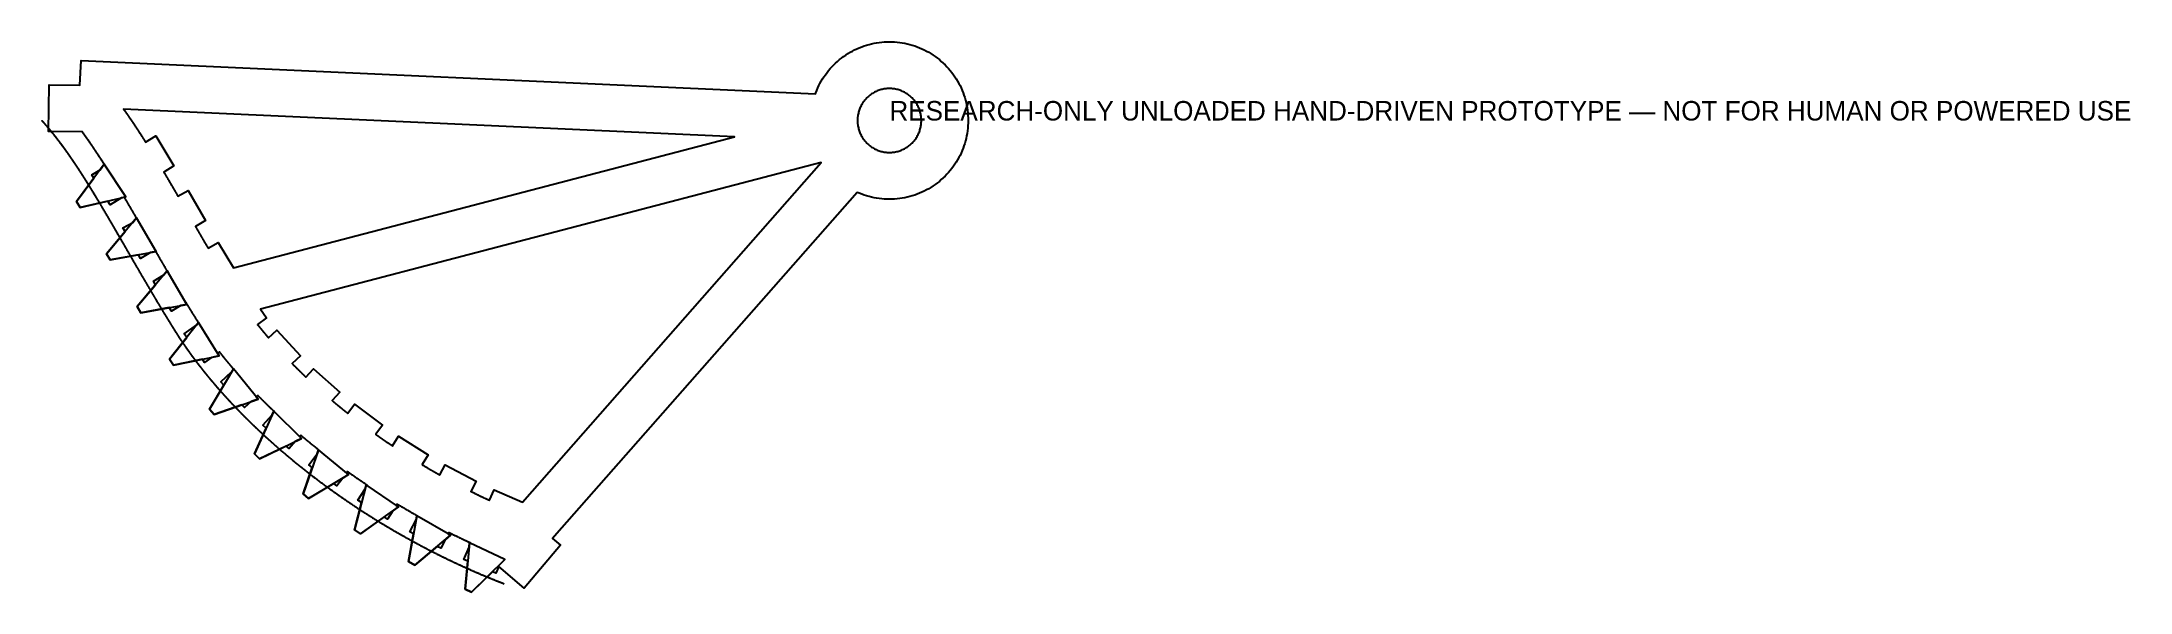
# Model space of a CAD drawing. Header units: millimetres. Extents: x -109 to 159, y -61 to 10.
import ezdxf

# ---------------------------------------------------------------- set-up
doc = ezdxf.new("R2010")
doc.units = ezdxf.units.MM

msp = doc.modelspace()

# ---------------------------------------------------------------- texts
at = {"layer": 'RESEARCH_ONLY_WARNING'}
msp.add_text('RESEARCH-ONLY UNLOADED HAND-DRIVEN PROTOTYPE — NOT FOR HUMAN OR POWERED USE', height=2.5, dxfattribs=at).set_placement((0, 0))

# ---------------------------------------------------------------- linework, layer by layer
at = {"layer": 'CLOSED_SECTOR_BODY'}
msp.add_lwpolyline([(-78.93, -37.35), (-78.97, -37.31), (-79, -37.28), (-79.04, -37.25), (-79.07, -37.22), (-79.11, -37.18), (-79.14, -37.15), (-79.18, -37.12), (-79.21, -37.08), (-79.25, -37.05), (-79.28, -37.02), (-79.32, -36.98), (-79.35, -36.95), (-79.38, -36.92), (-79.42, -36.89), (-79.45, -36.85), (-79.49, -36.82), (-79.52, -36.79), (-79.56, -36.75), (-79.59, -36.72), (-79.62, -36.69), (-79.66, -36.65), (-79.69, -36.62), (-79.73, -36.59), (-79.76, -36.56), (-79.79, -36.52), (-79.83, -36.49), (-79.86, -36.46), (-79.89, -36.42), (-79.93, -36.39), (-79.96, -36.36), (-80, -36.32), (-80.03, -36.29), (-80.06, -36.26), (-80.1, -36.23), (-80.13, -36.19), (-80.16, -36.16), (-80.2, -36.13), (-80.23, -36.09), (-80.26, -36.06), (-80.3, -36.03), (-80.33, -36), (-80.36, -35.96), (-80.4, -35.93), (-80.43, -35.9), (-80.46, -35.86), (-80.5, -35.83), (-80.53, -35.8), (-80.56, -35.76), (-80.59, -35.73), (-80.63, -35.7), (-80.66, -35.67), (-80.69, -35.63), (-80.73, -35.6), (-80.76, -35.57), (-80.79, -35.53), (-80.82, -35.5), (-80.86, -35.47), (-80.89, -35.44), (-80.92, -35.4), (-80.95, -35.37), (-80.99, -35.34), (-81.02, -35.3), (-81.05, -35.27), (-81.05, -35.27), (-81.26, -35.45), (-81.02, -35.74), (-81.91, -36.06), (-82.76, -36.84), (-83.09, -36.47), (-86.67, -37.73), (-87.25, -37.02), (-85.42, -33.94), (-85.8, -33.53), (-84.41, -32.24), (-84.19, -31.87), (-84.12, -31.97), (-84.1, -31.95), (-84.12, -31.93), (-84.15, -31.9), (-84.18, -31.86), (-84.21, -31.83), (-84.24, -31.8), (-84.26, -31.77), (-84.29, -31.73), (-84.32, -31.7), (-84.35, -31.67), (-84.37, -31.64), (-84.4, -31.6), (-84.43, -31.57), (-84.46, -31.54), (-84.49, -31.51), (-84.51, -31.47), (-84.54, -31.44), (-84.57, -31.41), (-84.59, -31.38), (-84.62, -31.34), (-84.65, -31.31), (-84.68, -31.28), (-84.7, -31.25), (-84.73, -31.21), (-84.76, -31.18), (-84.79, -31.15), (-84.81, -31.12), (-84.84, -31.08), (-84.87, -31.05), (-84.89, -31.02), (-84.92, -30.99), (-84.95, -30.95), (-84.97, -30.92), (-85, -30.89), (-85.03, -30.86), (-85.05, -30.82), (-85.08, -30.79), (-85.11, -30.76), (-85.13, -30.73), (-85.16, -30.69), (-85.19, -30.66), (-85.21, -30.63), (-85.24, -30.6), (-85.27, -30.56), (-85.29, -30.53), (-85.32, -30.5), (-85.34, -30.47), (-85.37, -30.43), (-85.4, -30.4), (-85.42, -30.37), (-85.45, -30.34), (-85.48, -30.3), (-85.5, -30.27), (-85.53, -30.24), (-85.55, -30.21), (-85.58, -30.18), (-85.6, -30.14), (-85.63, -30.11), (-85.66, -30.08), (-85.68, -30.05), (-85.71, -30.01), (-85.73, -29.98), (-85.76, -29.95), (-85.78, -29.92), (-85.81, -29.88), (-85.84, -29.85), (-85.86, -29.82), (-85.89, -29.79), (-85.91, -29.75), (-85.94, -29.72), (-85.96, -29.69), (-85.98, -29.66), (-86.24, -29.85), (-86.03, -30.19), (-86.99, -30.39), (-87.88, -31.03), (-88.16, -30.63), (-91.89, -31.41), (-92.37, -30.63), (-90.17, -27.84), (-90.5, -27.37), (-88.88, -26.21), (-88.67, -25.93), (-88.62, -26.02), (-88.6, -26.01), (-88.62, -25.98), (-88.64, -25.94), (-88.66, -25.91), (-88.69, -25.88), (-88.71, -25.85), (-88.73, -25.82), (-88.75, -25.79), (-88.77, -25.75), (-88.79, -25.72), (-88.81, -25.69), (-88.83, -25.66), (-88.85, -25.63), (-88.87, -25.6), (-88.89, -25.56), (-88.91, -25.53), (-88.93, -25.5), (-88.95, -25.47), (-88.97, -25.44), (-88.99, -25.41), (-89.01, -25.37), (-89.03, -25.34), (-89.05, -25.31), (-89.07, -25.28), (-89.09, -25.25), (-89.11, -25.22), (-89.13, -25.19), (-89.15, -25.15), (-89.17, -25.12), (-89.19, -25.09), (-89.21, -25.05), (-89.23, -25.02), (-89.25, -24.99), (-89.27, -24.95), (-89.29, -24.92), (-89.31, -24.89), (-89.33, -24.85), (-89.35, -24.82), (-89.37, -24.79), (-89.39, -24.76), (-89.42, -24.72), (-89.44, -24.69), (-89.46, -24.66), (-89.48, -24.62), (-89.5, -24.59), (-89.52, -24.56), (-89.54, -24.52), (-89.56, -24.49), (-89.58, -24.46), (-89.6, -24.42), (-89.62, -24.39), (-89.64, -24.36), (-89.66, -24.32), (-89.68, -24.29), (-89.7, -24.26), (-89.72, -24.23), (-89.74, -24.19), (-89.76, -24.16), (-89.78, -24.13), (-89.8, -24.09), (-89.82, -24.06), (-89.84, -24.03), (-89.86, -23.99), (-89.88, -23.96), (-89.9, -23.93), (-89.92, -23.9), (-89.94, -23.86), (-89.96, -23.83), (-89.98, -23.8), (-90, -23.76), (-90.02, -23.73), (-90.04, -23.7), (-90.06, -23.67), (-90.08, -23.63), (-90.1, -23.6), (-90.13, -23.57), (-90.15, -23.53), (-90.17, -23.5), (-90.19, -23.47), (-90.21, -23.44), (-90.23, -23.4), (-90.25, -23.37), (-90.26, -23.34), (-90.31, -23.37), (-90.17, -23.61), (-90.94, -23.75), (-92.14, -24.47), (-92.41, -24.01), (-96.06, -24.67), (-96.52, -23.88), (-94.17, -21.07), (-94.45, -20.6), (-93.13, -19.82), (-92.69, -19.28), (-92.57, -19.48), (-92.57, -19.48), (-92.58, -19.47), (-92.6, -19.43), (-92.62, -19.4), (-92.63, -19.37), (-92.65, -19.34), (-92.67, -19.31), (-92.69, -19.28), (-92.71, -19.24), (-92.73, -19.21), (-92.75, -19.18), (-92.76, -19.15), (-92.78, -19.12), (-92.8, -19.09), (-92.82, -19.06), (-92.84, -19.02), (-92.86, -18.99), (-92.88, -18.96), (-92.89, -18.93), (-92.91, -18.9), (-92.93, -18.87), (-92.95, -18.83), (-92.97, -18.8), (-92.99, -18.77), (-93, -18.74), (-93.02, -18.71), (-93.04, -18.68), (-93.06, -18.65), (-93.08, -18.61), (-93.1, -18.58), (-93.11, -18.55), (-93.13, -18.52), (-93.15, -18.49), (-93.17, -18.46), (-93.19, -18.43), (-93.21, -18.4), (-93.22, -18.36), (-93.24, -18.33), (-93.26, -18.3), (-93.28, -18.27), (-93.3, -18.24), (-93.32, -18.21), (-93.33, -18.18), (-93.35, -18.14), (-93.37, -18.11), (-93.39, -18.08), (-93.41, -18.05), (-93.42, -18.02), (-93.44, -17.99), (-93.46, -17.96), (-93.48, -17.93), (-93.5, -17.9), (-93.52, -17.86), (-93.53, -17.83), (-93.55, -17.8), (-93.57, -17.77), (-93.59, -17.74), (-93.61, -17.71), (-93.62, -17.68), (-93.64, -17.65), (-93.66, -17.62), (-93.68, -17.58), (-93.7, -17.55), (-93.71, -17.52), (-93.73, -17.49), (-93.75, -17.46), (-93.77, -17.43), (-93.79, -17.4), (-93.8, -17.37), (-93.82, -17.34), (-93.84, -17.31), (-93.86, -17.27), (-93.88, -17.24), (-93.89, -17.21), (-93.91, -17.18), (-93.93, -17.15), (-93.95, -17.12), (-93.97, -17.09), (-93.98, -17.06), (-94, -17.03), (-94.02, -17), (-94.04, -16.97), (-94.06, -16.94), (-94.07, -16.9), (-94.09, -16.87), (-94.11, -16.84), (-94.13, -16.81), (-94.13, -16.81), (-94.81, -16.94), (-96.11, -17.69), (-96.38, -17.22), (-99.99, -17.88), (-100.45, -17.09), (-98.09, -14.25), (-98.36, -13.79), (-97.11, -13.07), (-96.63, -12.49), (-96.63, -12.48), (-96.65, -12.45), (-96.67, -12.42), (-96.69, -12.39), (-96.7, -12.36), (-96.72, -12.33), (-96.74, -12.3), (-96.75, -12.27), (-96.77, -12.25), (-96.79, -12.22), (-96.8, -12.19), (-96.82, -12.16), (-96.84, -12.13), (-96.85, -12.1), (-96.87, -12.07), (-96.89, -12.04), (-96.9, -12.02), (-96.92, -11.99), (-96.94, -11.96), (-96.95, -11.93), (-96.97, -11.9), (-96.99, -11.87), (-97, -11.84), (-97.02, -11.81), (-97.04, -11.79), (-97.05, -11.76), (-97.07, -11.73), (-97.09, -11.7), (-97.1, -11.67), (-97.12, -11.64), (-97.14, -11.61), (-97.15, -11.58), (-97.17, -11.56), (-97.19, -11.53), (-97.2, -11.5), (-97.22, -11.47), (-97.24, -11.44), (-97.25, -11.41), (-97.27, -11.39), (-97.29, -11.36), (-97.3, -11.33), (-97.32, -11.3), (-97.34, -11.27), (-97.35, -11.24), (-97.37, -11.21), (-97.39, -11.19), (-97.4, -11.16), (-97.42, -11.13), (-97.44, -11.1), (-97.45, -11.07), (-97.47, -11.04), (-97.49, -11.02), (-97.5, -10.99), (-97.52, -10.96), (-97.54, -10.93), (-97.55, -10.9), (-97.57, -10.87), (-97.59, -10.85), (-97.6, -10.82), (-97.62, -10.79), (-97.64, -10.76), (-97.65, -10.73), (-97.67, -10.71), (-97.68, -10.68), (-97.7, -10.65), (-97.72, -10.62), (-97.73, -10.59), (-97.75, -10.56), (-97.77, -10.54), (-97.78, -10.51), (-97.8, -10.48), (-97.82, -10.45), (-97.83, -10.42), (-97.85, -10.4), (-97.87, -10.37), (-97.88, -10.34), (-97.9, -10.31), (-97.92, -10.28), (-97.93, -10.26), (-97.95, -10.23), (-97.97, -10.2), (-97.98, -10.17), (-98, -10.14), (-98.01, -10.12), (-98.03, -10.09), (-98.05, -10.06), (-98.06, -10.03), (-98.08, -10.01), (-98.1, -9.98), (-98.11, -9.95), (-98.13, -9.92), (-98.15, -9.89), (-98.16, -9.87), (-98.18, -9.84), (-98.18, -9.84), (-98.56, -9.92), (-100.02, -10.81), (-100.3, -10.34), (-103.83, -11.17), (-104.33, -10.41), (-102.09, -7.4), (-102.35, -6.97), (-101.27, -6.31), (-100.76, -5.62), (-100.76, -5.61), (-100.78, -5.59), (-100.79, -5.56), (-100.81, -5.54), (-100.82, -5.51), (-100.84, -5.49), (-100.86, -5.46), (-100.87, -5.44), (-100.89, -5.41), (-100.9, -5.39), (-100.92, -5.36), (-100.94, -5.33), (-100.95, -5.31), (-100.97, -5.28), (-100.99, -5.26), (-101, -5.23), (-101.02, -5.21), (-101.03, -5.18), (-101.05, -5.16), (-101.07, -5.13), (-101.08, -5.11), (-101.1, -5.08), (-101.11, -5.06), (-101.13, -5.03), (-101.15, -5.01), (-101.16, -4.98), (-101.18, -4.96), (-101.2, -4.93), (-101.21, -4.91), (-101.23, -4.88), (-101.24, -4.86), (-101.26, -4.83), (-101.28, -4.81), (-101.29, -4.78), (-101.31, -4.76), (-101.32, -4.73), (-101.34, -4.71), (-101.36, -4.68), (-101.37, -4.66), (-101.39, -4.64), (-101.41, -4.61), (-101.42, -4.59), (-101.44, -4.56), (-101.45, -4.54), (-101.47, -4.51), (-101.49, -4.49), (-101.5, -4.46), (-101.52, -4.44), (-101.53, -4.41), (-101.55, -4.39), (-101.57, -4.36), (-101.58, -4.34), (-101.6, -4.31), (-101.62, -4.29), (-101.63, -4.27), (-101.65, -4.24), (-101.66, -4.22), (-101.68, -4.19), (-101.7, -4.17), (-101.71, -4.14), (-101.73, -4.12), (-101.74, -4.09), (-101.76, -4.07), (-101.78, -4.05), (-101.79, -4.02), (-101.81, -4), (-101.83, -3.97), (-101.84, -3.95), (-101.86, -3.92), (-101.87, -3.9), (-101.89, -3.88), (-101.91, -3.85), (-101.92, -3.83), (-101.94, -3.8), (-101.96, -3.78), (-101.97, -3.75), (-101.99, -3.73), (-102, -3.71), (-102.02, -3.68), (-102.04, -3.66), (-102.05, -3.63), (-102.07, -3.61), (-102.09, -3.59), (-102.1, -3.56), (-102.12, -3.54), (-102.13, -3.51), (-102.15, -3.49), (-102.17, -3.47), (-102.18, -3.44), (-102.2, -3.42), (-102.22, -3.39), (-102.23, -3.37), (-102.25, -3.35), (-102.26, -3.32), (-102.28, -3.3), (-102.3, -3.27), (-102.31, -3.25), (-102.33, -3.23), (-102.35, -3.2), (-102.36, -3.18), (-102.38, -3.15), (-102.39, -3.13), (-102.41, -3.11), (-102.43, -3.08), (-102.44, -3.06), (-102.46, -3.04), (-102.48, -3.01), (-102.49, -2.99), (-102.51, -2.96), (-102.52, -2.94), (-102.54, -2.92), (-102.56, -2.89), (-102.57, -2.87), (-102.59, -2.85), (-102.61, -2.82), (-102.62, -2.8), (-102.64, -2.78), (-102.65, -2.75), (-102.67, -2.73), (-102.69, -2.71), (-102.7, -2.68), (-102.72, -2.66), (-102.74, -2.64), (-102.75, -2.61), (-102.77, -2.59), (-102.79, -2.57), (-102.8, -2.54), (-102.82, -2.52), (-102.83, -2.5), (-102.85, -2.47), (-102.87, -2.45), (-102.88, -2.43), (-102.9, -2.4), (-102.92, -2.38), (-102.93, -2.36), (-102.95, -2.33), (-102.97, -2.31), (-102.98, -2.29), (-103, -2.26), (-103.01, -2.24), (-103.03, -2.22), (-103.05, -2.19), (-103.06, -2.17), (-103.08, -2.15), (-103.1, -2.12), (-103.11, -2.1), (-103.13, -2.08), (-103.15, -2.06), (-103.16, -2.03), (-103.18, -2.01), (-103.2, -1.99), (-103.21, -1.96), (-103.23, -1.94), (-103.24, -1.92), (-103.26, -1.9), (-103.28, -1.87), (-103.29, -1.85), (-103.31, -1.83), (-103.33, -1.8), (-103.34, -1.78), (-103.36, -1.76), (-103.38, -1.74), (-103.39, -1.71), (-103.41, -1.69), (-103.43, -1.67), (-103.44, -1.64), (-103.46, -1.62), (-103.48, -1.6), (-103.49, -1.58), (-103.51, -1.55), (-103.52, -1.53), (-103.54, -1.51), (-103.56, -1.49), (-103.57, -1.47), (-107.91, -1.41), (-107.83, 4.59), (-103.88, 4.53), (-103.74, 7.7), (-9.5, 3.43), (-9.45, 3.56), (-9.33, 3.87), (-9.2, 4.17), (-9.06, 4.47), (-8.91, 4.76), (-8.75, 5.05), (-8.58, 5.33), (-8.4, 5.61), (-8.21, 5.88), (-8.01, 6.15), (-7.81, 6.41), (-7.59, 6.66), (-7.37, 6.9), (-7.14, 7.14), (-6.9, 7.37), (-6.66, 7.59), (-6.41, 7.81), (-6.15, 8.01), (-5.88, 8.21), (-5.61, 8.4), (-5.33, 8.58), (-5.05, 8.75), (-4.76, 8.91), (-4.47, 9.06), (-4.17, 9.2), (-3.87, 9.33), (-3.56, 9.45), (-3.25, 9.56), (-2.93, 9.67), (-2.61, 9.76), (-2.29, 9.84), (-1.97, 9.91), (-1.65, 9.97), (-1.32, 10.01), (-0.99, 10.05), (-0.66, 10.08), (-0.33, 10.09), (0, 10.1), (0.33, 10.09), (0.66, 10.08), (0.99, 10.05), (1.32, 10.01), (1.65, 9.97), (1.97, 9.91), (2.29, 9.84), (2.61, 9.76), (2.93, 9.67), (3.25, 9.56), (3.56, 9.45), (3.87, 9.33), (4.17, 9.2), (4.47, 9.06), (4.76, 8.91), (5.05, 8.75), (5.33, 8.58), (5.61, 8.4), (5.88, 8.21), (6.15, 8.01), (6.41, 7.81), (6.66, 7.59), (6.9, 7.37), (7.14, 7.14), (7.37, 6.9), (7.59, 6.66), (7.81, 6.41), (8.01, 6.15), (8.21, 5.88), (8.4, 5.61), (8.58, 5.33), (8.75, 5.05), (8.91, 4.76), (9.06, 4.47), (9.2, 4.17), (9.33, 3.87), (9.45, 3.56), (9.56, 3.25), (9.67, 2.93), (9.76, 2.61), (9.84, 2.29), (9.91, 1.97), (9.97, 1.65), (10.01, 1.32), (10.05, 0.99), (10.08, 0.66), (10.09, 0.33), (10.1, 0), (10.09, -0.33), (10.08, -0.66), (10.05, -0.99), (10.01, -1.32), (9.97, -1.65), (9.91, -1.97), (9.84, -2.29), (9.76, -2.61), (9.67, -2.93), (9.56, -3.25), (9.45, -3.56), (9.33, -3.87), (9.2, -4.17), (9.06, -4.47), (8.91, -4.76), (8.75, -5.05), (8.58, -5.33), (8.4, -5.61), (8.21, -5.88), (8.01, -6.15), (7.81, -6.41), (7.59, -6.66), (7.37, -6.9), (7.14, -7.14), (6.9, -7.37), (6.66, -7.59), (6.41, -7.81), (6.15, -8.01), (5.88, -8.21), (5.61, -8.4), (5.33, -8.58), (5.05, -8.75), (4.76, -8.91), (4.47, -9.06), (4.17, -9.2), (3.87, -9.33), (3.56, -9.45), (3.25, -9.56), (2.93, -9.67), (2.61, -9.76), (2.29, -9.84), (1.97, -9.91), (1.65, -9.97), (1.32, -10.01), (0.99, -10.05), (0.66, -10.08), (0.33, -10.09), (0, -10.1), (-0.33, -10.09), (-0.66, -10.08), (-0.99, -10.05), (-1.32, -10.01), (-1.65, -9.97), (-1.97, -9.91), (-2.29, -9.84), (-2.61, -9.76), (-2.93, -9.67), (-3.25, -9.56), (-3.56, -9.45), (-3.87, -9.33), (-4.12, -9.22), (-42.96, -53.33), (-43.22, -53.63), (-42.22, -54.48), (-46.87, -59.98), (-50.11, -57.23), (-50.49, -58.09), (-50.95, -57.89), (-53.64, -60.52), (-54.46, -60.13), (-54.11, -56.53), (-54.62, -56.31), (-53.93, -54.72), (-53.87, -54.17), (-53.72, -54.24), (-53.72, -54.23), (-53.76, -54.21), (-53.81, -54.19), (-53.87, -54.16), (-53.93, -54.13), (-53.99, -54.1), (-54.05, -54.08), (-54.11, -54.05), (-54.17, -54.02), (-54.23, -53.99), (-54.29, -53.97), (-54.35, -53.94), (-54.41, -53.91), (-54.47, -53.88), (-54.53, -53.85), (-54.58, -53.83), (-54.64, -53.8), (-54.7, -53.77), (-54.76, -53.74), (-54.82, -53.72), (-54.88, -53.69), (-54.94, -53.66), (-55, -53.63), (-55.05, -53.6), (-55.11, -53.58), (-55.17, -53.55), (-55.23, -53.52), (-55.29, -53.49), (-55.35, -53.46), (-55.4, -53.43), (-55.46, -53.41), (-55.52, -53.38), (-55.58, -53.35), (-55.64, -53.32), (-55.7, -53.29), (-55.75, -53.27), (-55.81, -53.24), (-55.87, -53.21), (-55.93, -53.18), (-55.98, -53.15), (-56.04, -53.12), (-56.1, -53.1), (-56.16, -53.07), (-56.22, -53.04), (-56.27, -53.01), (-56.33, -52.98), (-56.39, -52.95), (-56.44, -52.92), (-56.5, -52.9), (-56.52, -52.88), (-56.61, -53.05), (-56.32, -53.22), (-57, -53.79), (-57.58, -54.89), (-58.03, -54.65), (-60.91, -57.06), (-61.7, -56.6), (-61.07, -53.05), (-61.56, -52.79), (-60.74, -51.24), (-60.65, -50.71), (-60.51, -50.79), (-60.5, -50.78), (-60.5, -50.78), (-60.56, -50.75), (-60.61, -50.72), (-60.66, -50.69), (-60.72, -50.66), (-60.77, -50.63), (-60.83, -50.6), (-60.88, -50.57), (-60.93, -50.54), (-60.99, -50.51), (-61.04, -50.48), (-61.09, -50.45), (-61.15, -50.42), (-61.2, -50.39), (-61.25, -50.36), (-61.31, -50.33), (-61.36, -50.3), (-61.41, -50.27), (-61.46, -50.24), (-61.52, -50.21), (-61.57, -50.17), (-61.62, -50.14), (-61.68, -50.11), (-61.73, -50.08), (-61.78, -50.05), (-61.83, -50.02), (-61.89, -49.99), (-61.94, -49.96), (-61.99, -49.93), (-62.04, -49.9), (-62.1, -49.87), (-62.15, -49.84), (-62.2, -49.81), (-62.25, -49.78), (-62.31, -49.75), (-62.36, -49.72), (-62.41, -49.69), (-62.46, -49.65), (-62.51, -49.62), (-62.57, -49.59), (-62.62, -49.56), (-62.67, -49.53), (-62.72, -49.5), (-62.77, -49.47), (-62.83, -49.44), (-62.88, -49.41), (-62.93, -49.38), (-62.98, -49.35), (-63.03, -49.32), (-63.08, -49.28), (-63.14, -49.25), (-63.19, -49.22), (-63.19, -49.22), (-63.29, -49.38), (-63.01, -49.58), (-63.74, -50.09), (-64.4, -51.14), (-64.83, -50.87), (-67.89, -53.04), (-68.65, -52.52), (-67.73, -49.03), (-68.2, -48.73), (-67.27, -47.25), (-67.13, -46.73), (-67, -46.82), (-66.99, -46.81), (-67.01, -46.8), (-67.05, -46.77), (-67.1, -46.74), (-67.15, -46.71), (-67.2, -46.68), (-67.24, -46.64), (-67.29, -46.61), (-67.34, -46.58), (-67.39, -46.55), (-67.43, -46.52), (-67.48, -46.48), (-67.53, -46.45), (-67.58, -46.42), (-67.62, -46.39), (-67.67, -46.36), (-67.72, -46.32), (-67.76, -46.29), (-67.81, -46.26), (-67.86, -46.23), (-67.91, -46.2), (-67.95, -46.16), (-68, -46.13), (-68.05, -46.1), (-68.09, -46.07), (-68.14, -46.03), (-68.19, -46), (-68.23, -45.97), (-68.28, -45.94), (-68.33, -45.91), (-68.37, -45.87), (-68.42, -45.84), (-68.47, -45.81), (-68.51, -45.78), (-68.56, -45.75), (-68.6, -45.71), (-68.65, -45.68), (-68.7, -45.65), (-68.74, -45.62), (-68.79, -45.58), (-68.83, -45.55), (-68.88, -45.52), (-68.93, -45.49), (-68.97, -45.46), (-69.02, -45.42), (-69.06, -45.39), (-69.11, -45.36), (-69.16, -45.33), (-69.2, -45.29), (-69.25, -45.26), (-69.29, -45.23), (-69.34, -45.2), (-69.38, -45.16), (-69.43, -45.13), (-69.47, -45.1), (-69.52, -45.07), (-69.54, -45.05), (-69.66, -45.21), (-69.4, -45.43), (-70.16, -45.88), (-70.91, -46.87), (-71.31, -46.56), (-74.55, -48.48), (-75.25, -47.91), (-74.06, -44.5), (-74.51, -44.17), (-73.45, -42.77), (-73.27, -42.26), (-73.14, -42.36), (-73.14, -42.35), (-73.17, -42.33), (-73.21, -42.3), (-73.25, -42.26), (-73.29, -42.23), (-73.33, -42.2), (-73.37, -42.16), (-73.41, -42.13), (-73.45, -42.1), (-73.5, -42.07), (-73.54, -42.03), (-73.58, -42), (-73.62, -41.97), (-73.66, -41.93), (-73.7, -41.9), (-73.74, -41.87), (-73.78, -41.84), (-73.82, -41.8), (-73.86, -41.77), (-73.91, -41.74), (-73.95, -41.7), (-73.99, -41.67), (-74.03, -41.64), (-74.07, -41.6), (-74.11, -41.57), (-74.15, -41.54), (-74.19, -41.51), (-74.23, -41.47), (-74.27, -41.44), (-74.31, -41.41), (-74.35, -41.37), (-74.39, -41.34), (-74.43, -41.31), (-74.47, -41.28), (-74.51, -41.24), (-74.55, -41.21), (-74.59, -41.18), (-74.63, -41.14), (-74.67, -41.11), (-74.71, -41.08), (-74.75, -41.05), (-74.79, -41.01), (-74.83, -40.98), (-74.87, -40.95), (-74.91, -40.91), (-74.95, -40.88), (-74.99, -40.85), (-75.03, -40.81), (-75.07, -40.78), (-75.11, -40.75), (-75.15, -40.72), (-75.19, -40.68), (-75.23, -40.65), (-75.26, -40.62), (-75.3, -40.58), (-75.34, -40.55), (-75.38, -40.52), (-75.42, -40.48), (-75.46, -40.45), (-75.5, -40.42), (-75.52, -40.4), (-75.68, -40.57), (-75.43, -40.81), (-76.24, -41.2), (-77.05, -42.1), (-77.43, -41.77), (-80.83, -43.39), (-81.48, -42.75), (-79.99, -39.48), (-80.41, -39.1), (-79.21, -37.77), (-79, -37.3), (-78.89, -37.41), (-78.88, -37.4), (-78.9, -37.38), (-78.93, -37.35)], close=True, dxfattribs=at)
at = {"layer": 'OPEN_PITCH_SECTOR_REFERENCE'}
msp.add_lwpolyline([(-108.78, 0), (-108.77, -0.02), (-108.75, -0.04), (-108.73, -0.05), (-108.72, -0.07), (-108.7, -0.09), (-108.68, -0.11), (-108.67, -0.12), (-108.65, -0.14), (-108.64, -0.16), (-108.62, -0.18), (-108.6, -0.2), (-108.59, -0.21), (-108.57, -0.23), (-108.56, -0.25), (-108.54, -0.27), (-108.52, -0.28), (-108.51, -0.3), (-108.49, -0.32), (-108.48, -0.34), (-108.46, -0.36), (-108.44, -0.38), (-108.43, -0.39), (-108.41, -0.41), (-108.4, -0.43), (-108.38, -0.45), (-108.36, -0.47), (-108.35, -0.48), (-108.33, -0.5), (-108.32, -0.52), (-108.3, -0.54), (-108.28, -0.56), (-108.27, -0.58), (-108.25, -0.59), (-108.24, -0.61), (-108.22, -0.63), (-108.2, -0.65), (-108.19, -0.67), (-108.17, -0.69), (-108.16, -0.7), (-108.14, -0.72), (-108.13, -0.74), (-108.11, -0.76), (-108.09, -0.78), (-108.08, -0.8), (-108.06, -0.82), (-108.05, -0.83), (-108.03, -0.85), (-108.01, -0.87), (-108, -0.89), (-107.98, -0.91), (-107.97, -0.93), (-107.95, -0.95), (-107.93, -0.97), (-107.92, -0.98), (-107.9, -1), (-107.89, -1.02), (-107.87, -1.04), (-107.85, -1.06), (-107.84, -1.08), (-107.82, -1.1), (-107.81, -1.12), (-107.79, -1.14), (-107.78, -1.15), (-107.76, -1.17), (-107.74, -1.19), (-107.73, -1.21), (-107.71, -1.23), (-107.7, -1.25), (-107.68, -1.27), (-107.66, -1.29), (-107.65, -1.31), (-107.63, -1.33), (-107.62, -1.35), (-107.6, -1.37), (-107.59, -1.38), (-107.57, -1.4), (-107.55, -1.42), (-107.54, -1.44), (-107.52, -1.46), (-107.51, -1.48), (-107.49, -1.5), (-107.48, -1.52), (-107.46, -1.54), (-107.44, -1.56), (-107.43, -1.58), (-107.41, -1.6), (-107.4, -1.62), (-107.38, -1.64), (-107.36, -1.66), (-107.35, -1.68), (-107.33, -1.7), (-107.32, -1.72), (-107.3, -1.74), (-107.29, -1.75), (-107.27, -1.77), (-107.25, -1.79), (-107.24, -1.81), (-107.22, -1.83), (-107.21, -1.85), (-107.19, -1.87), (-107.18, -1.89), (-107.16, -1.91), (-107.14, -1.93), (-107.13, -1.95), (-107.11, -1.97), (-107.1, -1.99), (-107.08, -2.01), (-107.07, -2.03), (-107.05, -2.05), (-107.03, -2.07), (-107.02, -2.09), (-107, -2.11), (-106.99, -2.13), (-106.97, -2.15), (-106.96, -2.17), (-106.94, -2.19), (-106.92, -2.21), (-106.91, -2.23), (-106.89, -2.25), (-106.88, -2.27), (-106.86, -2.29), (-106.85, -2.31), (-106.83, -2.33), (-106.81, -2.36), (-106.8, -2.38), (-106.78, -2.4), (-106.77, -2.42), (-106.75, -2.44), (-106.74, -2.46), (-106.72, -2.48), (-106.7, -2.5), (-106.69, -2.52), (-106.67, -2.54), (-106.66, -2.56), (-106.64, -2.58), (-106.63, -2.6), (-106.61, -2.62), (-106.59, -2.64), (-106.58, -2.66), (-106.56, -2.68), (-106.55, -2.7), (-106.53, -2.72), (-106.52, -2.75), (-106.5, -2.77), (-106.49, -2.79), (-106.47, -2.81), (-106.45, -2.83), (-106.44, -2.85), (-106.42, -2.87), (-106.41, -2.89), (-106.39, -2.91), (-106.38, -2.93), (-106.36, -2.95), (-106.34, -2.97), (-106.33, -3), (-106.31, -3.02), (-106.3, -3.04), (-106.28, -3.06), (-106.27, -3.08), (-106.25, -3.1), (-106.23, -3.12), (-106.22, -3.14), (-106.2, -3.16), (-106.19, -3.19), (-106.17, -3.21), (-106.16, -3.23), (-106.14, -3.25), (-106.13, -3.27), (-106.11, -3.29), (-106.09, -3.31), (-106.08, -3.33), (-106.06, -3.36), (-106.05, -3.38), (-106.03, -3.4), (-106.02, -3.42), (-106, -3.44), (-105.98, -3.46), (-105.97, -3.48), (-105.95, -3.5), (-105.94, -3.53), (-105.92, -3.55), (-105.91, -3.57), (-105.89, -3.59), (-105.88, -3.61), (-105.86, -3.63), (-105.84, -3.66), (-105.83, -3.68), (-105.81, -3.7), (-105.8, -3.72), (-105.78, -3.74), (-105.77, -3.76), (-105.75, -3.79), (-105.74, -3.81), (-105.72, -3.83), (-105.7, -3.85), (-105.69, -3.87), (-105.67, -3.89), (-105.66, -3.92), (-105.64, -3.94), (-105.63, -3.96), (-105.61, -3.98), (-105.6, -4), (-105.58, -4.03), (-105.56, -4.05), (-105.55, -4.07), (-105.53, -4.09), (-105.52, -4.11), (-105.5, -4.14), (-105.49, -4.16), (-105.47, -4.18), (-105.45, -4.2), (-105.44, -4.22), (-105.42, -4.25), (-105.41, -4.27), (-105.39, -4.29), (-105.38, -4.31), (-105.36, -4.34), (-105.35, -4.36), (-105.33, -4.38), (-105.31, -4.4), (-105.3, -4.42), (-105.28, -4.45), (-105.27, -4.47), (-105.25, -4.49), (-105.24, -4.51), (-105.22, -4.54), (-105.21, -4.56), (-105.19, -4.58), (-105.17, -4.6), (-105.16, -4.63), (-105.14, -4.65), (-105.13, -4.67), (-105.11, -4.69), (-105.1, -4.72), (-105.08, -4.74), (-105.07, -4.76), (-105.05, -4.78), (-105.03, -4.81), (-105.02, -4.83), (-105, -4.85), (-104.99, -4.87), (-104.97, -4.9), (-104.96, -4.92), (-104.94, -4.94), (-104.93, -4.97), (-104.91, -4.99), (-104.89, -5.01), (-104.88, -5.03), (-104.86, -5.06), (-104.85, -5.08), (-104.83, -5.1), (-104.82, -5.13), (-104.8, -5.15), (-104.79, -5.17), (-104.77, -5.19), (-104.75, -5.22), (-104.74, -5.24), (-104.72, -5.26), (-104.71, -5.29), (-104.69, -5.31), (-104.68, -5.33), (-104.66, -5.36), (-104.65, -5.38), (-104.63, -5.4), (-104.61, -5.43), (-104.6, -5.45), (-104.58, -5.47), (-104.57, -5.49), (-104.55, -5.52), (-104.54, -5.54), (-104.52, -5.56), (-104.5, -5.59), (-104.49, -5.61), (-104.47, -5.63), (-104.46, -5.66), (-104.44, -5.68), (-104.43, -5.7), (-104.41, -5.73), (-104.4, -5.75), (-104.38, -5.77), (-104.36, -5.8), (-104.35, -5.82), (-104.33, -5.85), (-104.32, -5.87), (-104.3, -5.89), (-104.29, -5.92), (-104.27, -5.94), (-104.26, -5.96), (-104.24, -5.99), (-104.22, -6.01), (-104.21, -6.03), (-104.19, -6.06), (-104.18, -6.08), (-104.16, -6.11), (-104.15, -6.13), (-104.13, -6.15), (-104.12, -6.18), (-104.1, -6.2), (-104.08, -6.22), (-104.07, -6.25), (-104.05, -6.27), (-104.04, -6.3), (-104.02, -6.32), (-104.01, -6.34), (-103.99, -6.37), (-103.97, -6.39), (-103.96, -6.42), (-103.94, -6.44), (-103.93, -6.46), (-103.91, -6.49), (-103.9, -6.51), (-103.88, -6.54), (-103.87, -6.56), (-103.85, -6.58), (-103.83, -6.61), (-103.82, -6.63), (-103.8, -6.66), (-103.79, -6.68), (-103.77, -6.7), (-103.76, -6.73), (-103.74, -6.75), (-103.72, -6.78), (-103.71, -6.8), (-103.69, -6.83), (-103.68, -6.85), (-103.66, -6.87), (-103.65, -6.9), (-103.63, -6.92), (-103.62, -6.95), (-103.6, -6.97), (-103.58, -7), (-103.57, -7.02), (-103.55, -7.04), (-103.54, -7.07), (-103.52, -7.09), (-103.51, -7.12), (-103.49, -7.14), (-103.47, -7.17), (-103.46, -7.19), (-103.44, -7.22), (-103.43, -7.24), (-103.41, -7.27), (-103.4, -7.29), (-103.38, -7.31), (-103.36, -7.34), (-103.35, -7.36), (-103.33, -7.39), (-103.32, -7.41), (-103.3, -7.44), (-103.29, -7.46), (-103.27, -7.49), (-103.25, -7.51), (-103.24, -7.54), (-103.22, -7.56), (-103.21, -7.59), (-103.19, -7.61), (-103.18, -7.64), (-103.16, -7.66), (-103.15, -7.69), (-103.13, -7.71), (-103.11, -7.74), (-103.1, -7.76), (-103.08, -7.79), (-103.07, -7.81), (-103.05, -7.84), (-103.04, -7.86), (-103.02, -7.89), (-103, -7.91), (-102.99, -7.94), (-102.97, -7.96), (-102.96, -7.99), (-102.94, -8.01), (-102.93, -8.04), (-102.91, -8.06), (-102.89, -8.09), (-102.88, -8.11), (-102.86, -8.14), (-102.85, -8.16), (-102.83, -8.19), (-102.81, -8.21), (-102.8, -8.24), (-102.78, -8.26), (-102.77, -8.29), (-102.75, -8.32), (-102.74, -8.34), (-102.72, -8.37), (-102.7, -8.39), (-102.69, -8.42), (-102.67, -8.44), (-102.66, -8.47), (-102.64, -8.49), (-102.63, -8.52), (-102.61, -8.54), (-102.59, -8.57), (-102.58, -8.6), (-102.56, -8.62), (-102.55, -8.65), (-102.53, -8.67), (-102.52, -8.7), (-102.5, -8.72), (-102.48, -8.75), (-102.47, -8.78), (-102.45, -8.8), (-102.44, -8.83), (-102.42, -8.85), (-102.4, -8.88), (-102.39, -8.9), (-102.37, -8.93), (-102.36, -8.96), (-102.34, -8.98), (-102.33, -9.01), (-102.31, -9.03), (-102.29, -9.06), (-102.28, -9.08), (-102.26, -9.11), (-102.25, -9.14), (-102.23, -9.16), (-102.21, -9.19), (-102.2, -9.21), (-102.18, -9.24), (-102.17, -9.27), (-102.15, -9.29), (-102.13, -9.32), (-102.12, -9.34), (-102.1, -9.37), (-102.09, -9.4), (-102.07, -9.42), (-102.06, -9.45), (-102.04, -9.48), (-102.02, -9.5), (-102.01, -9.53), (-101.99, -9.55), (-101.98, -9.58), (-101.96, -9.61), (-101.94, -9.63), (-101.93, -9.66), (-101.91, -9.69), (-101.9, -9.71), (-101.88, -9.74), (-101.86, -9.76), (-101.85, -9.79), (-101.83, -9.82), (-101.82, -9.84), (-101.8, -9.87), (-101.78, -9.9), (-101.77, -9.92), (-101.75, -9.95), (-101.74, -9.98), (-101.72, -10), (-101.7, -10.03), (-101.69, -10.05), (-101.67, -10.08), (-101.66, -10.11), (-101.64, -10.13), (-101.62, -10.16), (-101.61, -10.19), (-101.59, -10.21), (-101.58, -10.24), (-101.56, -10.27), (-101.54, -10.29), (-101.53, -10.32), (-101.51, -10.35), (-101.5, -10.37), (-101.48, -10.4), (-101.46, -10.43), (-101.45, -10.46), (-101.43, -10.48), (-101.42, -10.51), (-101.4, -10.54), (-101.38, -10.56), (-101.37, -10.59), (-101.35, -10.62), (-101.34, -10.64), (-101.32, -10.67), (-101.3, -10.7), (-101.29, -10.72), (-101.27, -10.75), (-101.26, -10.78), (-101.24, -10.8), (-101.22, -10.83), (-101.21, -10.86), (-101.19, -10.89), (-101.18, -10.91), (-101.16, -10.94), (-101.14, -10.97), (-101.13, -10.99), (-101.11, -11.02), (-101.09, -11.05), (-101.08, -11.08), (-101.06, -11.1), (-101.05, -11.13), (-101.03, -11.16), (-101.01, -11.18), (-101, -11.21), (-100.98, -11.24), (-100.97, -11.27), (-100.95, -11.29), (-100.93, -11.32), (-100.92, -11.35), (-100.9, -11.38), (-100.88, -11.4), (-100.87, -11.43), (-100.85, -11.46), (-100.84, -11.49), (-100.82, -11.51), (-100.8, -11.54), (-100.79, -11.57), (-100.77, -11.59), (-100.75, -11.62), (-100.74, -11.65), (-100.72, -11.68), (-100.71, -11.7), (-100.69, -11.73), (-100.67, -11.76), (-100.66, -11.79), (-100.64, -11.82), (-100.62, -11.84), (-100.61, -11.87), (-100.59, -11.9), (-100.58, -11.93), (-100.56, -11.95), (-100.54, -11.98), (-100.53, -12.01), (-100.51, -12.04), (-100.49, -12.06), (-100.48, -12.09), (-100.46, -12.12), (-100.45, -12.15), (-100.43, -12.18), (-100.41, -12.2), (-100.4, -12.23), (-100.38, -12.26), (-100.36, -12.29), (-100.35, -12.31), (-100.33, -12.34), (-100.31, -12.37), (-100.3, -12.4), (-100.28, -12.43), (-100.27, -12.45), (-100.25, -12.48), (-100.23, -12.51), (-100.22, -12.54), (-100.2, -12.57), (-100.18, -12.59), (-100.17, -12.62), (-100.15, -12.65), (-100.13, -12.68), (-100.12, -12.71), (-100.1, -12.74), (-100.08, -12.76), (-100.07, -12.79), (-100.05, -12.82), (-100.04, -12.85), (-100.02, -12.88), (-100, -12.9), (-99.99, -12.93), (-99.97, -12.96), (-99.95, -12.99), (-99.94, -13.02), (-99.92, -13.05), (-99.9, -13.07), (-99.89, -13.1), (-99.87, -13.13), (-99.85, -13.16), (-99.84, -13.19), (-99.82, -13.22), (-99.8, -13.24), (-99.79, -13.27), (-99.77, -13.3), (-99.75, -13.33), (-99.74, -13.36), (-99.72, -13.39), (-99.7, -13.42), (-99.69, -13.44), (-99.67, -13.47), (-99.65, -13.5), (-99.64, -13.53), (-99.62, -13.56), (-99.6, -13.59), (-99.59, -13.61), (-99.57, -13.64), (-99.55, -13.67), (-99.54, -13.7), (-99.52, -13.73), (-99.5, -13.76), (-99.49, -13.79), (-99.47, -13.82), (-99.45, -13.84), (-99.44, -13.87), (-99.42, -13.9), (-99.4, -13.93), (-99.39, -13.96), (-99.37, -13.99), (-99.35, -14.02), (-99.34, -14.05), (-99.32, -14.07), (-99.3, -14.1), (-99.29, -14.13), (-99.27, -14.16), (-99.25, -14.19), (-99.24, -14.22), (-99.22, -14.25), (-99.2, -14.28), (-99.19, -14.31), (-99.17, -14.34), (-99.15, -14.36), (-99.14, -14.39), (-99.12, -14.42), (-99.1, -14.45), (-99.09, -14.48), (-99.07, -14.51), (-99.05, -14.54), (-99.04, -14.57), (-99.02, -14.6), (-99, -14.63), (-98.98, -14.65), (-98.97, -14.68), (-98.95, -14.71), (-98.93, -14.74), (-98.92, -14.77), (-98.9, -14.8), (-98.88, -14.83), (-98.87, -14.86), (-98.85, -14.89), (-98.83, -14.92), (-98.82, -14.95), (-98.8, -14.98), (-98.78, -15.01), (-98.76, -15.04), (-98.75, -15.06), (-98.73, -15.09), (-98.71, -15.12), (-98.7, -15.15), (-98.68, -15.18), (-98.66, -15.21), (-98.65, -15.24), (-98.63, -15.27), (-98.61, -15.3), (-98.59, -15.33), (-98.58, -15.36), (-98.56, -15.39), (-98.54, -15.42), (-98.53, -15.45), (-98.51, -15.48), (-98.49, -15.51), (-98.47, -15.54), (-98.46, -15.57), (-98.44, -15.6), (-98.42, -15.63), (-98.41, -15.65), (-98.39, -15.68), (-98.37, -15.71), (-98.35, -15.74), (-98.34, -15.77), (-98.32, -15.8), (-98.3, -15.83), (-98.29, -15.86), (-98.27, -15.89), (-98.25, -15.92), (-98.23, -15.95), (-98.22, -15.98), (-98.2, -16.01), (-98.18, -16.04), (-98.17, -16.07), (-98.15, -16.1), (-98.13, -16.13), (-98.11, -16.16), (-98.1, -16.19), (-98.08, -16.22), (-98.06, -16.25), (-98.04, -16.28), (-98.03, -16.31), (-98.01, -16.34), (-97.99, -16.37), (-97.98, -16.4), (-97.96, -16.43), (-97.94, -16.46), (-97.92, -16.49), (-97.91, -16.52), (-97.89, -16.55), (-97.87, -16.58), (-97.85, -16.61), (-97.84, -16.64), (-97.82, -16.67), (-97.8, -16.7), (-97.78, -16.73), (-97.77, -16.76), (-97.75, -16.79), (-97.73, -16.82), (-97.71, -16.85), (-97.7, -16.88), (-97.68, -16.91), (-97.66, -16.94), (-97.64, -16.97), (-97.63, -17), (-97.61, -17.03), (-97.59, -17.06), (-97.57, -17.09), (-97.56, -17.12), (-97.54, -17.15), (-97.52, -17.19), (-97.5, -17.22), (-97.49, -17.25), (-97.47, -17.28), (-97.45, -17.31), (-97.43, -17.34), (-97.42, -17.37), (-97.4, -17.4), (-97.38, -17.43), (-97.36, -17.46), (-97.35, -17.49), (-97.33, -17.52), (-97.31, -17.55), (-97.29, -17.58), (-97.28, -17.61), (-97.26, -17.64), (-97.24, -17.67), (-97.22, -17.7), (-97.2, -17.73), (-97.19, -17.76), (-97.17, -17.8), (-97.15, -17.83), (-97.13, -17.86), (-97.12, -17.89), (-97.1, -17.92), (-97.08, -17.95), (-97.06, -17.98), (-97.04, -18.01), (-97.03, -18.04), (-97.01, -18.07), (-96.99, -18.1), (-96.97, -18.13), (-96.96, -18.16), (-96.94, -18.19), (-96.92, -18.23), (-96.9, -18.26), (-96.88, -18.29), (-96.87, -18.32), (-96.85, -18.35), (-96.83, -18.38), (-96.81, -18.41), (-96.79, -18.44), (-96.78, -18.47), (-96.76, -18.5), (-96.74, -18.53), (-96.72, -18.57), (-96.7, -18.6), (-96.69, -18.63), (-96.67, -18.66), (-96.65, -18.69), (-96.63, -18.72), (-96.61, -18.75), (-96.6, -18.78), (-96.58, -18.81), (-96.56, -18.84), (-96.54, -18.88), (-96.52, -18.91), (-96.51, -18.94), (-96.49, -18.97), (-96.47, -19), (-96.45, -19.03), (-96.43, -19.06), (-96.42, -19.09), (-96.4, -19.12), (-96.38, -19.16), (-96.36, -19.19), (-96.34, -19.22), (-96.33, -19.25), (-96.31, -19.28), (-96.29, -19.31), (-96.27, -19.34), (-96.25, -19.37), (-96.23, -19.41), (-96.22, -19.44), (-96.2, -19.47), (-96.18, -19.5), (-96.16, -19.53), (-96.14, -19.56), (-96.12, -19.59), (-96.11, -19.63), (-96.09, -19.66), (-96.07, -19.69), (-96.05, -19.72), (-96.03, -19.75), (-96.01, -19.78), (-96, -19.81), (-95.98, -19.85), (-95.96, -19.88), (-95.94, -19.91), (-95.92, -19.94), (-95.9, -19.97), (-95.89, -20), (-95.87, -20.03), (-95.85, -20.07), (-95.83, -20.1), (-95.81, -20.13), (-95.79, -20.16), (-95.78, -20.19), (-95.76, -20.22), (-95.74, -20.26), (-95.72, -20.29), (-95.7, -20.32), (-95.68, -20.35), (-95.66, -20.38), (-95.65, -20.41), (-95.63, -20.45), (-95.61, -20.48), (-95.59, -20.51), (-95.57, -20.54), (-95.55, -20.57), (-95.53, -20.6), (-95.52, -20.64), (-95.5, -20.67), (-95.48, -20.7), (-95.46, -20.73), (-95.44, -20.76), (-95.42, -20.79), (-95.4, -20.83), (-95.38, -20.86), (-95.37, -20.89), (-95.35, -20.92), (-95.33, -20.95), (-95.31, -20.99), (-95.29, -21.02), (-95.27, -21.05), (-95.25, -21.08), (-95.23, -21.11), (-95.22, -21.15), (-95.2, -21.18), (-95.18, -21.21), (-95.16, -21.24), (-95.14, -21.27), (-95.12, -21.31), (-95.1, -21.34), (-95.08, -21.37), (-95.06, -21.4), (-95.05, -21.43), (-95.03, -21.47), (-95.01, -21.5), (-94.99, -21.53), (-94.97, -21.56), (-94.95, -21.59), (-94.93, -21.63), (-94.91, -21.66), (-94.89, -21.69), (-94.88, -21.72), (-94.86, -21.76), (-94.84, -21.79), (-94.82, -21.82), (-94.8, -21.85), (-94.78, -21.88), (-94.76, -21.92), (-94.74, -21.95), (-94.72, -21.98), (-94.7, -22.01), (-94.68, -22.05), (-94.67, -22.08), (-94.65, -22.11), (-94.63, -22.14), (-94.61, -22.17), (-94.59, -22.21), (-94.57, -22.24), (-94.55, -22.27), (-94.53, -22.3), (-94.51, -22.34), (-94.49, -22.37), (-94.47, -22.4), (-94.45, -22.43), (-94.44, -22.47), (-94.42, -22.5), (-94.4, -22.53), (-94.38, -22.56), (-94.36, -22.6), (-94.34, -22.63), (-94.32, -22.66), (-94.3, -22.69), (-94.28, -22.73), (-94.26, -22.76), (-94.24, -22.79), (-94.22, -22.82), (-94.2, -22.86), (-94.18, -22.89), (-94.16, -22.92), (-94.14, -22.95), (-94.13, -22.99), (-94.11, -23.02), (-94.09, -23.05), (-94.07, -23.08), (-94.05, -23.12), (-94.03, -23.15), (-94.01, -23.18), (-93.99, -23.22), (-93.97, -23.25), (-93.95, -23.28), (-93.93, -23.31), (-93.91, -23.35), (-93.89, -23.38), (-93.87, -23.41), (-93.85, -23.44), (-93.83, -23.48), (-93.81, -23.51), (-93.79, -23.54), (-93.77, -23.58), (-93.75, -23.61), (-93.73, -23.64), (-93.71, -23.67), (-93.69, -23.71), (-93.67, -23.74), (-93.65, -23.77), (-93.63, -23.81), (-93.61, -23.84), (-93.59, -23.87), (-93.58, -23.9), (-93.56, -23.94), (-93.54, -23.97), (-93.52, -24), (-93.5, -24.04), (-93.48, -24.07), (-93.46, -24.1), (-93.44, -24.13), (-93.42, -24.17), (-93.4, -24.2), (-93.38, -24.23), (-93.36, -24.27), (-93.34, -24.3), (-93.32, -24.33), (-93.3, -24.37), (-93.28, -24.4), (-93.26, -24.43), (-93.24, -24.46), (-93.22, -24.5), (-93.2, -24.53), (-93.18, -24.56), (-93.16, -24.6), (-93.14, -24.63), (-93.12, -24.66), (-93.1, -24.7), (-93.08, -24.73), (-93.06, -24.76), (-93.04, -24.8), (-93.02, -24.83), (-92.99, -24.86), (-92.97, -24.9), (-92.95, -24.93), (-92.93, -24.96), (-92.91, -25), (-92.89, -25.03), (-92.87, -25.06), (-92.85, -25.1), (-92.83, -25.13), (-92.81, -25.16), (-92.79, -25.2), (-92.77, -25.23), (-92.75, -25.26), (-92.73, -25.29), (-92.71, -25.33), (-92.69, -25.36), (-92.67, -25.39), (-92.65, -25.43), (-92.63, -25.46), (-92.61, -25.5), (-92.59, -25.53), (-92.57, -25.56), (-92.55, -25.6), (-92.53, -25.63), (-92.51, -25.66), (-92.49, -25.7), (-92.47, -25.73), (-92.44, -25.76), (-92.42, -25.8), (-92.4, -25.83), (-92.38, -25.86), (-92.36, -25.9), (-92.34, -25.93), (-92.32, -25.96), (-92.3, -26), (-92.28, -26.03), (-92.26, -26.06), (-92.24, -26.1), (-92.22, -26.13), (-92.2, -26.16), (-92.18, -26.2), (-92.16, -26.23), (-92.13, -26.27), (-92.11, -26.3), (-92.09, -26.33), (-92.07, -26.37), (-92.05, -26.4), (-92.03, -26.43), (-92.01, -26.47), (-91.99, -26.5), (-91.97, -26.53), (-91.95, -26.57), (-91.93, -26.6), (-91.91, -26.64), (-91.88, -26.67), (-91.86, -26.7), (-91.84, -26.74), (-91.82, -26.77), (-91.8, -26.8), (-91.78, -26.84), (-91.76, -26.87), (-91.74, -26.91), (-91.72, -26.94), (-91.7, -26.97), (-91.67, -27.01), (-91.65, -27.04), (-91.63, -27.07), (-91.61, -27.11), (-91.59, -27.14), (-91.57, -27.18), (-91.55, -27.21), (-91.52, -27.24), (-91.5, -27.28), (-91.48, -27.31), (-91.46, -27.34), (-91.44, -27.38), (-91.42, -27.41), (-91.39, -27.45), (-91.37, -27.48), (-91.35, -27.51), (-91.33, -27.55), (-91.31, -27.58), (-91.29, -27.61), (-91.26, -27.65), (-91.24, -27.68), (-91.22, -27.72), (-91.2, -27.75), (-91.18, -27.78), (-91.15, -27.82), (-91.13, -27.85), (-91.11, -27.88), (-91.09, -27.92), (-91.06, -27.95), (-91.04, -27.99), (-91.02, -28.02), (-91, -28.05), (-90.97, -28.09), (-90.95, -28.12), (-90.93, -28.16), (-90.91, -28.19), (-90.88, -28.22), (-90.86, -28.26), (-90.84, -28.29), (-90.82, -28.32), (-90.79, -28.36), (-90.77, -28.39), (-90.75, -28.43), (-90.73, -28.46), (-90.7, -28.49), (-90.68, -28.53), (-90.66, -28.56), (-90.63, -28.6), (-90.61, -28.63), (-90.59, -28.66), (-90.56, -28.7), (-90.54, -28.73), (-90.52, -28.76), (-90.49, -28.8), (-90.47, -28.83), (-90.45, -28.87), (-90.42, -28.9), (-90.4, -28.93), (-90.38, -28.97), (-90.35, -29), (-90.33, -29.04), (-90.31, -29.07), (-90.28, -29.1), (-90.26, -29.14), (-90.24, -29.17), (-90.21, -29.2), (-90.19, -29.24), (-90.16, -29.27), (-90.14, -29.31), (-90.12, -29.34), (-90.09, -29.37), (-90.07, -29.41), (-90.04, -29.44), (-90.02, -29.48), (-90, -29.51), (-89.97, -29.54), (-89.95, -29.58), (-89.92, -29.61), (-89.9, -29.65), (-89.88, -29.68), (-89.85, -29.71), (-89.83, -29.75), (-89.8, -29.78), (-89.78, -29.81), (-89.75, -29.85), (-89.73, -29.88), (-89.7, -29.92), (-89.68, -29.95), (-89.65, -29.98), (-89.63, -30.02), (-89.61, -30.05), (-89.58, -30.09), (-89.56, -30.12), (-89.53, -30.15), (-89.51, -30.19), (-89.48, -30.22), (-89.46, -30.26), (-89.43, -30.29), (-89.41, -30.32), (-89.38, -30.36), (-89.36, -30.39), (-89.33, -30.43), (-89.31, -30.46), (-89.28, -30.49), (-89.25, -30.53), (-89.23, -30.56), (-89.2, -30.6), (-89.18, -30.63), (-89.15, -30.66), (-89.13, -30.7), (-89.1, -30.73), (-89.08, -30.76), (-89.05, -30.8), (-89.03, -30.83), (-89, -30.87), (-88.97, -30.9), (-88.95, -30.93), (-88.92, -30.97), (-88.9, -31), (-88.87, -31.04), (-88.84, -31.07), (-88.82, -31.1), (-88.79, -31.14), (-88.77, -31.17), (-88.74, -31.21), (-88.71, -31.24), (-88.69, -31.27), (-88.66, -31.31), (-88.64, -31.34), (-88.61, -31.38), (-88.58, -31.41), (-88.56, -31.44), (-88.53, -31.48), (-88.5, -31.51), (-88.48, -31.55), (-88.45, -31.58), (-88.42, -31.61), (-88.4, -31.65), (-88.37, -31.68), (-88.34, -31.72), (-88.32, -31.75), (-88.29, -31.78), (-88.26, -31.82), (-88.24, -31.85), (-88.21, -31.89), (-88.18, -31.92), (-88.16, -31.96), (-88.13, -31.99), (-88.1, -32.02), (-88.07, -32.06), (-88.05, -32.09), (-88.02, -32.13), (-87.99, -32.16), (-87.97, -32.19), (-87.94, -32.23), (-87.91, -32.26), (-87.88, -32.3), (-87.86, -32.33), (-87.83, -32.36), (-87.8, -32.4), (-87.77, -32.43), (-87.75, -32.47), (-87.72, -32.5), (-87.69, -32.53), (-87.66, -32.57), (-87.64, -32.6), (-87.61, -32.64), (-87.58, -32.67), (-87.55, -32.7), (-87.52, -32.74), (-87.5, -32.77), (-87.47, -32.81), (-87.44, -32.84), (-87.41, -32.87), (-87.38, -32.91), (-87.36, -32.94), (-87.33, -32.98), (-87.3, -33.01), (-87.27, -33.05), (-87.24, -33.08), (-87.21, -33.11), (-87.19, -33.15), (-87.16, -33.18), (-87.13, -33.22), (-87.1, -33.25), (-87.07, -33.28), (-87.04, -33.32), (-87.02, -33.35), (-86.99, -33.39), (-86.96, -33.42), (-86.93, -33.45), (-86.9, -33.49), (-86.87, -33.52), (-86.84, -33.56), (-86.81, -33.59), (-86.78, -33.63), (-86.76, -33.66), (-86.73, -33.69), (-86.7, -33.73), (-86.67, -33.76), (-86.64, -33.8), (-86.61, -33.83), (-86.58, -33.86), (-86.55, -33.9), (-86.52, -33.93), (-86.49, -33.97), (-86.46, -34), (-86.43, -34.04), (-86.4, -34.07), (-86.38, -34.1), (-86.35, -34.14), (-86.32, -34.17), (-86.29, -34.21), (-86.26, -34.24), (-86.23, -34.27), (-86.2, -34.31), (-86.17, -34.34), (-86.14, -34.38), (-86.11, -34.41), (-86.08, -34.45), (-86.05, -34.48), (-86.02, -34.51), (-85.99, -34.55), (-85.96, -34.58), (-85.93, -34.62), (-85.9, -34.65), (-85.87, -34.68), (-85.84, -34.72), (-85.81, -34.75), (-85.78, -34.79), (-85.75, -34.82), (-85.72, -34.86), (-85.68, -34.89), (-85.65, -34.92), (-85.62, -34.96), (-85.59, -34.99), (-85.56, -35.03), (-85.53, -35.06), (-85.5, -35.09), (-85.47, -35.13), (-85.44, -35.16), (-85.41, -35.2), (-85.38, -35.23), (-85.35, -35.27), (-85.32, -35.3), (-85.28, -35.33), (-85.25, -35.37), (-85.22, -35.4), (-85.19, -35.44), (-85.16, -35.47), (-85.13, -35.51), (-85.1, -35.54), (-85.07, -35.57), (-85.04, -35.61), (-85, -35.64), (-84.97, -35.68), (-84.94, -35.71), (-84.91, -35.75), (-84.88, -35.78), (-84.85, -35.81), (-84.81, -35.85), (-84.78, -35.88), (-84.75, -35.92), (-84.72, -35.95), (-84.69, -35.98), (-84.66, -36.02), (-84.62, -36.05), (-84.59, -36.09), (-84.56, -36.12), (-84.53, -36.16), (-84.5, -36.19), (-84.46, -36.22), (-84.43, -36.26), (-84.4, -36.29), (-84.37, -36.33), (-84.34, -36.36), (-84.3, -36.4), (-84.27, -36.43), (-84.24, -36.46), (-84.21, -36.5), (-84.17, -36.53), (-84.14, -36.57), (-84.11, -36.6), (-84.08, -36.64), (-84.04, -36.67), (-84.01, -36.7), (-83.98, -36.74), (-83.95, -36.77), (-83.91, -36.81), (-83.88, -36.84), (-83.85, -36.88), (-83.81, -36.91), (-83.78, -36.94), (-83.75, -36.98), (-83.71, -37.01), (-83.68, -37.05), (-83.65, -37.08), (-83.62, -37.12), (-83.58, -37.15), (-83.55, -37.18), (-83.52, -37.22), (-83.48, -37.25), (-83.45, -37.29), (-83.42, -37.32), (-83.38, -37.36), (-83.35, -37.39), (-83.31, -37.42), (-83.28, -37.46), (-83.25, -37.49), (-83.21, -37.53), (-83.18, -37.56), (-83.15, -37.6), (-83.11, -37.63), (-83.08, -37.66), (-83.05, -37.7), (-83.01, -37.73), (-82.98, -37.77), (-82.94, -37.8), (-82.91, -37.84), (-82.88, -37.87), (-82.84, -37.9), (-82.81, -37.94), (-82.77, -37.97), (-82.74, -38.01), (-82.7, -38.04), (-82.67, -38.08), (-82.64, -38.11), (-82.6, -38.14), (-82.57, -38.18), (-82.53, -38.21), (-82.5, -38.25), (-82.46, -38.28), (-82.43, -38.32), (-82.39, -38.35), (-82.36, -38.38), (-82.32, -38.42), (-82.29, -38.45), (-82.25, -38.49), (-82.22, -38.52), (-82.18, -38.56), (-82.15, -38.59), (-82.11, -38.62), (-82.08, -38.66), (-82.04, -38.69), (-82.01, -38.73), (-81.97, -38.76), (-81.94, -38.8), (-81.9, -38.83), (-81.87, -38.86), (-81.83, -38.9), (-81.8, -38.93), (-81.76, -38.97), (-81.73, -39), (-81.69, -39.04), (-81.66, -39.07), (-81.62, -39.1), (-81.58, -39.14), (-81.55, -39.17), (-81.51, -39.21), (-81.48, -39.24), (-81.44, -39.28), (-81.4, -39.31), (-81.37, -39.34), (-81.33, -39.38), (-81.3, -39.41), (-81.26, -39.45), (-81.22, -39.48), (-81.19, -39.52), (-81.15, -39.55), (-81.12, -39.58), (-81.08, -39.62), (-81.04, -39.65), (-81.01, -39.69), (-80.97, -39.72), (-80.93, -39.76), (-80.9, -39.79), (-80.86, -39.82), (-80.83, -39.86), (-80.79, -39.89), (-80.75, -39.93), (-80.72, -39.96), (-80.68, -40), (-80.64, -40.03), (-80.6, -40.06), (-80.57, -40.1), (-80.53, -40.13), (-80.49, -40.17), (-80.46, -40.2), (-80.42, -40.24), (-80.38, -40.27), (-80.35, -40.3), (-80.31, -40.34), (-80.27, -40.37), (-80.23, -40.41), (-80.2, -40.44), (-80.16, -40.48), (-80.12, -40.51), (-80.08, -40.54), (-80.05, -40.58), (-80.01, -40.61), (-79.97, -40.65), (-79.93, -40.68), (-79.9, -40.72), (-79.86, -40.75), (-79.82, -40.78), (-79.78, -40.82), (-79.75, -40.85), (-79.71, -40.89), (-79.67, -40.92), (-79.63, -40.96), (-79.59, -40.99), (-79.56, -41.02), (-79.52, -41.06), (-79.48, -41.09), (-79.44, -41.13), (-79.4, -41.16), (-79.37, -41.2), (-79.33, -41.23), (-79.29, -41.26), (-79.25, -41.3), (-79.21, -41.33), (-79.17, -41.37), (-79.14, -41.4), (-79.1, -41.44), (-79.06, -41.47), (-79.02, -41.5), (-78.98, -41.54), (-78.94, -41.57), (-78.9, -41.61), (-78.86, -41.64), (-78.83, -41.68), (-78.79, -41.71), (-78.75, -41.74), (-78.71, -41.78), (-78.67, -41.81), (-78.63, -41.85), (-78.59, -41.88), (-78.55, -41.91), (-78.51, -41.95), (-78.47, -41.98), (-78.43, -42.02), (-78.4, -42.05), (-78.36, -42.09), (-78.32, -42.12), (-78.28, -42.15), (-78.24, -42.19), (-78.2, -42.22), (-78.16, -42.26), (-78.12, -42.29), (-78.08, -42.33), (-78.04, -42.36), (-78, -42.39), (-77.96, -42.43), (-77.92, -42.46), (-77.88, -42.5), (-77.84, -42.53), (-77.8, -42.56), (-77.76, -42.6), (-77.72, -42.63), (-77.68, -42.67), (-77.64, -42.7), (-77.6, -42.74), (-77.56, -42.77), (-77.52, -42.8), (-77.48, -42.84), (-77.44, -42.87), (-77.4, -42.91), (-77.36, -42.94), (-77.32, -42.97), (-77.28, -43.01), (-77.23, -43.04), (-77.19, -43.08), (-77.15, -43.11), (-77.11, -43.15), (-77.07, -43.18), (-77.03, -43.21), (-76.99, -43.25), (-76.95, -43.28), (-76.91, -43.32), (-76.87, -43.35), (-76.83, -43.38), (-76.79, -43.42), (-76.74, -43.45), (-76.7, -43.49), (-76.66, -43.52), (-76.62, -43.55), (-76.58, -43.59), (-76.54, -43.62), (-76.5, -43.66), (-76.45, -43.69), (-76.41, -43.72), (-76.37, -43.76), (-76.33, -43.79), (-76.29, -43.83), (-76.25, -43.86), (-76.2, -43.9), (-76.16, -43.93), (-76.12, -43.96), (-76.08, -44), (-76.04, -44.03), (-76, -44.07), (-75.95, -44.1), (-75.91, -44.13), (-75.87, -44.17), (-75.83, -44.2), (-75.78, -44.24), (-75.74, -44.27), (-75.7, -44.3), (-75.66, -44.34), (-75.62, -44.37), (-75.57, -44.41), (-75.53, -44.44), (-75.49, -44.47), (-75.45, -44.51), (-75.4, -44.54), (-75.36, -44.58), (-75.32, -44.61), (-75.27, -44.64), (-75.23, -44.68), (-75.19, -44.71), (-75.15, -44.75), (-75.1, -44.78), (-75.06, -44.81), (-75.02, -44.85), (-74.97, -44.88), (-74.93, -44.91), (-74.89, -44.95), (-74.85, -44.98), (-74.8, -45.02), (-74.76, -45.05), (-74.72, -45.08), (-74.67, -45.12), (-74.63, -45.15), (-74.59, -45.19), (-74.54, -45.22), (-74.5, -45.25), (-74.45, -45.29), (-74.41, -45.32), (-74.37, -45.36), (-74.32, -45.39), (-74.28, -45.42), (-74.24, -45.46), (-74.19, -45.49), (-74.15, -45.52), (-74.1, -45.56), (-74.06, -45.59), (-74.02, -45.63), (-73.97, -45.66), (-73.93, -45.69), (-73.88, -45.73), (-73.84, -45.76), (-73.8, -45.8), (-73.75, -45.83), (-73.71, -45.86), (-73.66, -45.9), (-73.62, -45.93), (-73.57, -45.96), (-73.53, -46), (-73.48, -46.03), (-73.44, -46.07), (-73.39, -46.1), (-73.35, -46.13), (-73.3, -46.17), (-73.26, -46.2), (-73.22, -46.23), (-73.17, -46.27), (-73.13, -46.3), (-73.08, -46.34), (-73.04, -46.37), (-72.99, -46.4), (-72.95, -46.44), (-72.9, -46.47), (-72.85, -46.5), (-72.81, -46.54), (-72.76, -46.57), (-72.72, -46.6), (-72.67, -46.64), (-72.63, -46.67), (-72.58, -46.71), (-72.54, -46.74), (-72.49, -46.77), (-72.45, -46.81), (-72.4, -46.84), (-72.35, -46.87), (-72.31, -46.91), (-72.26, -46.94), (-72.22, -46.97), (-72.17, -47.01), (-72.12, -47.04), (-72.08, -47.07), (-72.03, -47.11), (-71.99, -47.14), (-71.94, -47.18), (-71.89, -47.21), (-71.85, -47.24), (-71.8, -47.28), (-71.75, -47.31), (-71.71, -47.34), (-71.66, -47.38), (-71.62, -47.41), (-71.57, -47.44), (-71.52, -47.48), (-71.48, -47.51), (-71.43, -47.54), (-71.38, -47.58), (-71.34, -47.61), (-71.29, -47.64), (-71.24, -47.68), (-71.19, -47.71), (-71.15, -47.74), (-71.1, -47.78), (-71.05, -47.81), (-71.01, -47.84), (-70.96, -47.88), (-70.91, -47.91), (-70.87, -47.94), (-70.82, -47.98), (-70.77, -48.01), (-70.72, -48.04), (-70.68, -48.08), (-70.63, -48.11), (-70.58, -48.14), (-70.53, -48.18), (-70.49, -48.21), (-70.44, -48.24), (-70.39, -48.28), (-70.34, -48.31), (-70.29, -48.34), (-70.25, -48.38), (-70.2, -48.41), (-70.15, -48.44), (-70.1, -48.48), (-70.05, -48.51), (-70.01, -48.54), (-69.96, -48.58), (-69.91, -48.61), (-69.86, -48.64), (-69.81, -48.68), (-69.77, -48.71), (-69.72, -48.74), (-69.67, -48.78), (-69.62, -48.81), (-69.57, -48.84), (-69.52, -48.87), (-69.47, -48.91), (-69.43, -48.94), (-69.38, -48.97), (-69.33, -49.01), (-69.28, -49.04), (-69.23, -49.07), (-69.18, -49.11), (-69.13, -49.14), (-69.08, -49.17), (-69.04, -49.2), (-68.99, -49.24), (-68.94, -49.27), (-68.89, -49.3), (-68.84, -49.34), (-68.79, -49.37), (-68.74, -49.4), (-68.69, -49.44), (-68.64, -49.47), (-68.59, -49.5), (-68.54, -49.53), (-68.49, -49.57), (-68.44, -49.6), (-68.39, -49.63), (-68.34, -49.67), (-68.29, -49.7), (-68.24, -49.73), (-68.19, -49.76), (-68.14, -49.8), (-68.09, -49.83), (-68.04, -49.86), (-67.99, -49.89), (-67.94, -49.93), (-67.89, -49.96), (-67.84, -49.99), (-67.79, -50.03), (-67.74, -50.06), (-67.69, -50.09), (-67.64, -50.12), (-67.59, -50.16), (-67.54, -50.19), (-67.49, -50.22), (-67.44, -50.25), (-67.39, -50.29), (-67.34, -50.32), (-67.29, -50.35), (-67.24, -50.38), (-67.19, -50.42), (-67.14, -50.45), (-67.09, -50.48), (-67.03, -50.51), (-66.98, -50.55), (-66.93, -50.58), (-66.88, -50.61), (-66.83, -50.64), (-66.78, -50.68), (-66.73, -50.71), (-66.68, -50.74), (-66.63, -50.77), (-66.57, -50.81), (-66.52, -50.84), (-66.47, -50.87), (-66.42, -50.9), (-66.37, -50.94), (-66.32, -50.97), (-66.26, -51), (-66.21, -51.03), (-66.16, -51.07), (-66.11, -51.1), (-66.06, -51.13), (-66.01, -51.16), (-65.95, -51.19), (-65.9, -51.23), (-65.85, -51.26), (-65.8, -51.29), (-65.75, -51.32), (-65.69, -51.36), (-65.64, -51.39), (-65.59, -51.42), (-65.54, -51.45), (-65.48, -51.48), (-65.43, -51.52), (-65.38, -51.55), (-65.33, -51.58), (-65.27, -51.61), (-65.22, -51.64), (-65.17, -51.68), (-65.12, -51.71), (-65.06, -51.74), (-65.01, -51.77), (-64.96, -51.8), (-64.9, -51.84), (-64.85, -51.87), (-64.8, -51.9), (-64.74, -51.93), (-64.69, -51.96), (-64.64, -52), (-64.59, -52.03), (-64.53, -52.06), (-64.48, -52.09), (-64.43, -52.12), (-64.37, -52.16), (-64.32, -52.19), (-64.26, -52.22), (-64.21, -52.25), (-64.16, -52.28), (-64.1, -52.31), (-64.05, -52.35), (-64, -52.38), (-63.94, -52.41), (-63.89, -52.44), (-63.83, -52.47), (-63.78, -52.5), (-63.73, -52.54), (-63.67, -52.57), (-63.62, -52.6), (-63.56, -52.63), (-63.51, -52.66), (-63.46, -52.69), (-63.4, -52.73), (-63.35, -52.76), (-63.29, -52.79), (-63.24, -52.82), (-63.18, -52.85), (-63.13, -52.88), (-63.07, -52.91), (-63.02, -52.95), (-62.97, -52.98), (-62.91, -53.01), (-62.86, -53.04), (-62.8, -53.07), (-62.75, -53.1), (-62.69, -53.13), (-62.64, -53.16), (-62.58, -53.2), (-62.53, -53.23), (-62.47, -53.26), (-62.42, -53.29), (-62.36, -53.32), (-62.31, -53.35), (-62.25, -53.38), (-62.19, -53.41), (-62.14, -53.45), (-62.08, -53.48), (-62.03, -53.51), (-61.97, -53.54), (-61.92, -53.57), (-61.86, -53.6), (-61.81, -53.63), (-61.75, -53.66), (-61.69, -53.69), (-61.64, -53.72), (-61.58, -53.76), (-61.53, -53.79), (-61.47, -53.82), (-61.41, -53.85), (-61.36, -53.88), (-61.3, -53.91), (-61.25, -53.94), (-61.19, -53.97), (-61.13, -54), (-61.08, -54.03), (-61.02, -54.06), (-60.96, -54.09), (-60.91, -54.13), (-60.85, -54.16), (-60.79, -54.19), (-60.74, -54.22), (-60.68, -54.25), (-60.62, -54.28), (-60.57, -54.31), (-60.51, -54.34), (-60.45, -54.37), (-60.4, -54.4), (-60.34, -54.43), (-60.28, -54.46), (-60.22, -54.49), (-60.17, -54.52), (-60.11, -54.55), (-60.05, -54.58), (-60, -54.61), (-59.94, -54.64), (-59.88, -54.67), (-59.82, -54.7), (-59.77, -54.73), (-59.71, -54.76), (-59.65, -54.8), (-59.59, -54.83), (-59.53, -54.86), (-59.48, -54.89), (-59.42, -54.92), (-59.36, -54.95), (-59.3, -54.98), (-59.25, -55.01), (-59.19, -55.04), (-59.13, -55.07), (-59.07, -55.1), (-59.01, -55.13), (-58.95, -55.16), (-58.9, -55.19), (-58.84, -55.22), (-58.78, -55.25), (-58.72, -55.28), (-58.66, -55.31), (-58.6, -55.34), (-58.55, -55.37), (-58.49, -55.4), (-58.43, -55.42), (-58.37, -55.45), (-58.31, -55.48), (-58.25, -55.51), (-58.19, -55.54), (-58.13, -55.57), (-58.08, -55.6), (-58.02, -55.63), (-57.96, -55.66), (-57.9, -55.69), (-57.84, -55.72), (-57.78, -55.75), (-57.72, -55.78), (-57.66, -55.81), (-57.6, -55.84), (-57.54, -55.87), (-57.48, -55.9), (-57.42, -55.93), (-57.36, -55.96), (-57.3, -55.99), (-57.24, -56.02), (-57.18, -56.04), (-57.12, -56.07), (-57.06, -56.1), (-57, -56.13), (-56.94, -56.16), (-56.88, -56.19), (-56.82, -56.22), (-56.76, -56.25), (-56.7, -56.28), (-56.64, -56.31), (-56.58, -56.34), (-56.52, -56.36), (-56.46, -56.39), (-56.4, -56.42), (-56.34, -56.45), (-56.28, -56.48), (-56.22, -56.51), (-56.16, -56.54), (-56.1, -56.57), (-56.04, -56.6), (-55.98, -56.62), (-55.92, -56.65), (-55.86, -56.68), (-55.8, -56.71), (-55.73, -56.74), (-55.67, -56.77), (-55.61, -56.8), (-55.55, -56.82), (-55.49, -56.85), (-55.43, -56.88), (-55.37, -56.91), (-55.31, -56.94), (-55.25, -56.97), (-55.18, -57), (-55.12, -57.02), (-55.06, -57.05), (-55, -57.08), (-54.94, -57.11), (-54.88, -57.14), (-54.81, -57.16), (-54.75, -57.19), (-54.69, -57.22), (-54.63, -57.25), (-54.57, -57.28), (-54.5, -57.31), (-54.44, -57.33), (-54.38, -57.36), (-54.32, -57.39), (-54.26, -57.42), (-54.19, -57.45), (-54.13, -57.47), (-54.07, -57.5), (-54.01, -57.53), (-53.94, -57.56), (-53.88, -57.58), (-53.82, -57.61), (-53.76, -57.64), (-53.69, -57.67), (-53.63, -57.7), (-53.57, -57.72), (-53.51, -57.75), (-53.44, -57.78), (-53.38, -57.81), (-53.32, -57.83), (-53.25, -57.86), (-53.19, -57.89), (-53.13, -57.92), (-53.07, -57.94), (-53, -57.97), (-52.94, -58), (-52.88, -58.03), (-52.81, -58.05), (-52.75, -58.08), (-52.69, -58.11), (-52.62, -58.13), (-52.56, -58.16), (-52.49, -58.19), (-52.43, -58.22), (-52.37, -58.24), (-52.3, -58.27), (-52.24, -58.3), (-52.18, -58.32), (-52.11, -58.35), (-52.05, -58.38), (-51.98, -58.4), (-51.92, -58.43), (-51.86, -58.46), (-51.79, -58.48), (-51.73, -58.51), (-51.66, -58.54), (-51.6, -58.56), (-51.53, -58.59), (-51.47, -58.62), (-51.41, -58.64), (-51.34, -58.67), (-51.28, -58.7), (-51.21, -58.72), (-51.15, -58.75), (-51.08, -58.78), (-51.02, -58.8), (-50.95, -58.83), (-50.89, -58.86), (-50.82, -58.88), (-50.76, -58.91), (-50.69, -58.93), (-50.63, -58.96), (-50.56, -58.99), (-50.5, -59.01), (-50.43, -59.04), (-50.37, -59.06), (-50.3, -59.09), (-50.24, -59.12), (-50.17, -59.14), (-50.11, -59.17), (-50.04, -59.19), (-49.97, -59.22), (-49.91, -59.25), (-49.84, -59.27), (-49.78, -59.3), (-49.71, -59.32), (-49.65, -59.35), (-49.58, -59.37), (-49.51, -59.4), (-49.45, -59.43)], dxfattribs=at)
at = {"layer": 'OPEN_WEB_CUTOUT'}
for points in [[(-98.25, 1.41), (-98.23, 1.38), (-98.21, 1.36), (-98.19, 1.33), (-98.17, 1.31), (-98.16, 1.28), (-98.14, 1.26), (-98.12, 1.23), (-98.1, 1.21), (-98.08, 1.18), (-98.07, 1.15), (-98.05, 1.13), (-98.03, 1.1), (-98.01, 1.08), (-98, 1.05), (-97.98, 1.03), (-97.96, 1), (-97.94, 0.98), (-97.92, 0.95), (-97.91, 0.93), (-97.89, 0.9), (-97.87, 0.88), (-97.85, 0.85), (-97.83, 0.82), (-97.82, 0.8), (-97.8, 0.77), (-97.78, 0.75), (-97.76, 0.72), (-97.75, 0.7), (-97.73, 0.67), (-97.71, 0.65), (-97.69, 0.62), (-97.67, 0.59), (-97.66, 0.57), (-97.64, 0.54), (-97.62, 0.52), (-97.6, 0.49), (-97.59, 0.47), (-97.57, 0.44), (-97.55, 0.41), (-97.53, 0.39), (-97.52, 0.36), (-97.5, 0.34), (-97.48, 0.31), (-97.46, 0.29), (-97.44, 0.26), (-97.43, 0.23), (-97.41, 0.21), (-97.39, 0.18), (-97.37, 0.16), (-97.36, 0.13), (-97.34, 0.11), (-97.32, 0.08), (-97.3, 0.05), (-97.29, 0.03), (-97.27, 0), (-97.25, -0.02), (-97.23, -0.05), (-97.22, -0.07), (-97.2, -0.1), (-97.18, -0.13), (-97.16, -0.15), (-97.15, -0.18), (-97.13, -0.2), (-97.11, -0.23), (-97.09, -0.26), (-97.08, -0.28), (-97.06, -0.31), (-97.04, -0.33), (-97.02, -0.36), (-97.01, -0.39), (-96.99, -0.41), (-96.97, -0.44), (-96.95, -0.46), (-96.94, -0.49), (-96.92, -0.52), (-96.9, -0.54), (-96.88, -0.57), (-96.87, -0.59), (-96.85, -0.62), (-96.83, -0.65), (-96.81, -0.67), (-96.8, -0.7), (-96.78, -0.73), (-96.76, -0.75), (-96.74, -0.78), (-96.73, -0.8), (-96.71, -0.83), (-96.69, -0.86), (-96.68, -0.88), (-96.66, -0.91), (-96.64, -0.93), (-96.62, -0.96), (-96.61, -0.99), (-96.59, -1.01), (-96.57, -1.04), (-96.55, -1.07), (-96.54, -1.09), (-96.52, -1.12), (-96.5, -1.14), (-96.49, -1.17), (-96.47, -1.2), (-96.45, -1.22), (-96.43, -1.25), (-96.42, -1.28), (-96.4, -1.3), (-96.38, -1.33), (-96.36, -1.36), (-96.35, -1.38), (-96.33, -1.41), (-96.31, -1.44), (-96.3, -1.46), (-96.28, -1.49), (-96.26, -1.51), (-96.24, -1.54), (-96.23, -1.57), (-96.21, -1.59), (-96.19, -1.62), (-96.18, -1.65), (-96.16, -1.67), (-96.14, -1.7), (-96.12, -1.73), (-96.11, -1.75), (-96.09, -1.78), (-96.07, -1.81), (-96.06, -1.83), (-96.04, -1.86), (-96.02, -1.89), (-96, -1.91), (-95.99, -1.94), (-95.97, -1.97), (-95.95, -1.99), (-95.94, -2.02), (-95.92, -2.05), (-95.9, -2.07), (-95.88, -2.1), (-95.87, -2.13), (-95.85, -2.15), (-95.83, -2.18), (-95.82, -2.21), (-95.8, -2.23), (-95.78, -2.26), (-95.76, -2.29), (-95.75, -2.31), (-95.73, -2.34), (-95.71, -2.37), (-95.7, -2.39), (-95.68, -2.42), (-95.66, -2.45), (-95.65, -2.47), (-95.63, -2.5), (-95.61, -2.53), (-95.59, -2.55), (-95.58, -2.58), (-95.56, -2.61), (-95.54, -2.63), (-95.53, -2.66), (-95.51, -2.69), (-95.49, -2.72), (-95.48, -2.74), (-95.46, -2.77), (-94.16, -1.98), (-91.82, -5.82), (-93.12, -6.61), (-93.12, -6.61), (-93.1, -6.64), (-93.08, -6.67), (-93.07, -6.7), (-93.05, -6.73), (-93.03, -6.75), (-93.02, -6.78), (-93, -6.81), (-92.98, -6.84), (-92.96, -6.87), (-92.95, -6.9), (-92.93, -6.93), (-92.91, -6.95), (-92.9, -6.98), (-92.88, -7.01), (-92.86, -7.04), (-92.85, -7.07), (-92.83, -7.1), (-92.81, -7.12), (-92.8, -7.15), (-92.78, -7.18), (-92.76, -7.21), (-92.75, -7.24), (-92.73, -7.27), (-92.71, -7.3), (-92.7, -7.32), (-92.68, -7.35), (-92.66, -7.38), (-92.65, -7.41), (-92.63, -7.44), (-92.61, -7.47), (-92.59, -7.5), (-92.58, -7.52), (-92.56, -7.55), (-92.54, -7.58), (-92.53, -7.61), (-92.51, -7.64), (-92.49, -7.67), (-92.48, -7.7), (-92.46, -7.73), (-92.44, -7.75), (-92.43, -7.78), (-92.41, -7.81), (-92.39, -7.84), (-92.38, -7.87), (-92.36, -7.9), (-92.34, -7.93), (-92.33, -7.96), (-92.31, -7.98), (-92.29, -8.01), (-92.27, -8.04), (-92.26, -8.07), (-92.24, -8.1), (-92.22, -8.13), (-92.21, -8.16), (-92.19, -8.19), (-92.17, -8.22), (-92.16, -8.24), (-92.14, -8.27), (-92.12, -8.3), (-92.11, -8.33), (-92.09, -8.36), (-92.07, -8.39), (-92.06, -8.42), (-92.04, -8.45), (-92.02, -8.48), (-92, -8.5), (-91.99, -8.53), (-91.97, -8.56), (-91.95, -8.59), (-91.94, -8.62), (-91.92, -8.65), (-91.9, -8.68), (-91.89, -8.71), (-91.87, -8.74), (-91.85, -8.77), (-91.84, -8.79), (-91.82, -8.82), (-91.8, -8.85), (-91.78, -8.88), (-91.77, -8.91), (-91.75, -8.94), (-91.73, -8.97), (-91.72, -9), (-91.7, -9.03), (-91.68, -9.06), (-91.67, -9.09), (-91.65, -9.11), (-91.63, -9.14), (-91.62, -9.17), (-91.6, -9.2), (-91.58, -9.23), (-91.56, -9.26), (-91.55, -9.29), (-91.53, -9.32), (-91.51, -9.35), (-91.5, -9.38), (-91.48, -9.41), (-91.46, -9.44), (-91.45, -9.47), (-91.43, -9.49), (-91.41, -9.52), (-91.39, -9.55), (-91.38, -9.58), (-91.36, -9.61), (-91.34, -9.64), (-91.33, -9.67), (-91.31, -9.7), (-91.3, -9.71), (-90, -8.96), (-87.75, -12.85), (-89.05, -13.6), (-89.04, -13.62), (-89.02, -13.65), (-89.01, -13.68), (-88.99, -13.71), (-88.97, -13.74), (-88.95, -13.77), (-88.94, -13.8), (-88.92, -13.83), (-88.9, -13.86), (-88.88, -13.89), (-88.87, -13.92), (-88.85, -13.95), (-88.83, -13.99), (-88.81, -14.02), (-88.79, -14.05), (-88.78, -14.08), (-88.76, -14.11), (-88.74, -14.14), (-88.72, -14.17), (-88.71, -14.2), (-88.69, -14.23), (-88.67, -14.26), (-88.65, -14.29), (-88.63, -14.32), (-88.62, -14.35), (-88.6, -14.38), (-88.58, -14.41), (-88.56, -14.44), (-88.55, -14.48), (-88.53, -14.51), (-88.51, -14.54), (-88.49, -14.57), (-88.47, -14.6), (-88.46, -14.63), (-88.44, -14.66), (-88.42, -14.69), (-88.4, -14.72), (-88.38, -14.75), (-88.37, -14.78), (-88.35, -14.81), (-88.33, -14.84), (-88.31, -14.88), (-88.29, -14.91), (-88.28, -14.94), (-88.26, -14.97), (-88.24, -15), (-88.22, -15.03), (-88.21, -15.06), (-88.19, -15.09), (-88.17, -15.12), (-88.15, -15.15), (-88.13, -15.18), (-88.12, -15.21), (-88.1, -15.25), (-88.08, -15.28), (-88.06, -15.31), (-88.04, -15.34), (-88.02, -15.37), (-88.01, -15.4), (-87.99, -15.43), (-87.97, -15.46), (-87.95, -15.49), (-87.93, -15.52), (-87.92, -15.55), (-87.9, -15.59), (-87.88, -15.62), (-87.86, -15.65), (-87.84, -15.68), (-87.83, -15.71), (-87.81, -15.74), (-87.79, -15.77), (-87.77, -15.8), (-87.75, -15.83), (-87.73, -15.86), (-87.72, -15.9), (-87.7, -15.93), (-87.68, -15.96), (-87.66, -15.99), (-87.64, -16.02), (-87.63, -16.05), (-87.61, -16.08), (-87.59, -16.11), (-87.57, -16.14), (-87.55, -16.18), (-87.53, -16.21), (-87.52, -16.24), (-87.5, -16.27), (-87.48, -16.3), (-87.46, -16.33), (-87.44, -16.36), (-87.42, -16.39), (-87.42, -16.4), (-86.14, -15.64), (-84.18, -18.92), (-19.9, -2.1), (-98.27, 1.44), (-98.26, 1.43), (-98.25, 1.41)], [(-81.11, -26.16), (-81.1, -26.17), (-81.08, -26.2), (-81.05, -26.23), (-81.03, -26.26), (-81.01, -26.28), (-80.98, -26.31), (-80.96, -26.34), (-80.94, -26.37), (-80.91, -26.4), (-80.89, -26.43), (-80.87, -26.46), (-80.84, -26.49), (-80.82, -26.52), (-80.8, -26.55), (-80.77, -26.58), (-80.75, -26.61), (-80.73, -26.63), (-80.7, -26.66), (-80.68, -26.69), (-80.66, -26.72), (-80.63, -26.75), (-80.61, -26.78), (-80.59, -26.81), (-80.56, -26.84), (-80.54, -26.87), (-80.51, -26.9), (-80.49, -26.93), (-80.47, -26.96), (-80.44, -26.99), (-80.42, -27.01), (-80.39, -27.04), (-80.37, -27.07), (-80.35, -27.1), (-80.32, -27.13), (-80.3, -27.16), (-80.27, -27.19), (-80.25, -27.22), (-80.22, -27.25), (-80.2, -27.28), (-80.17, -27.31), (-80.15, -27.34), (-80.13, -27.37), (-80.1, -27.4), (-80.08, -27.43), (-80.05, -27.45), (-80.03, -27.48), (-80, -27.51), (-79.98, -27.54), (-79.95, -27.57), (-79.93, -27.6), (-79.9, -27.63), (-79.88, -27.66), (-79.85, -27.69), (-79.83, -27.72), (-79.8, -27.75), (-79.78, -27.78), (-79.75, -27.81), (-79.73, -27.84), (-79.7, -27.87), (-79.69, -27.88), (-78.62, -26.89), (-75.57, -30.2), (-76.64, -31.19), (-76.62, -31.22), (-76.59, -31.25), (-76.56, -31.28), (-76.53, -31.31), (-76.5, -31.34), (-76.47, -31.37), (-76.44, -31.4), (-76.41, -31.43), (-76.38, -31.46), (-76.35, -31.49), (-76.32, -31.53), (-76.28, -31.56), (-76.25, -31.59), (-76.22, -31.62), (-76.19, -31.65), (-76.16, -31.68), (-76.13, -31.71), (-76.1, -31.74), (-76.07, -31.77), (-76.04, -31.8), (-76.01, -31.83), (-75.98, -31.86), (-75.95, -31.89), (-75.92, -31.92), (-75.89, -31.95), (-75.86, -31.98), (-75.82, -32.01), (-75.79, -32.04), (-75.76, -32.07), (-75.73, -32.1), (-75.7, -32.13), (-75.67, -32.16), (-75.64, -32.19), (-75.61, -32.22), (-75.58, -32.26), (-75.54, -32.29), (-75.51, -32.32), (-75.48, -32.35), (-75.45, -32.38), (-75.42, -32.41), (-75.39, -32.44), (-75.36, -32.47), (-75.32, -32.5), (-75.29, -32.53), (-75.26, -32.56), (-75.23, -32.59), (-75.2, -32.62), (-75.16, -32.65), (-75.13, -32.68), (-75.1, -32.71), (-75.07, -32.74), (-75.04, -32.77), (-75.01, -32.8), (-74.97, -32.83), (-74.94, -32.87), (-74.91, -32.9), (-74.88, -32.93), (-74.87, -32.93), (-73.89, -31.84), (-70.53, -34.84), (-71.51, -35.93), (-71.51, -35.93), (-71.48, -35.96), (-71.44, -35.99), (-71.4, -36.02), (-71.37, -36.06), (-71.33, -36.09), (-71.29, -36.12), (-71.26, -36.15), (-71.22, -36.18), (-71.18, -36.21), (-71.15, -36.24), (-71.11, -36.27), (-71.07, -36.3), (-71.04, -36.33), (-71, -36.36), (-70.96, -36.39), (-70.92, -36.42), (-70.89, -36.45), (-70.85, -36.49), (-70.81, -36.52), (-70.78, -36.55), (-70.74, -36.58), (-70.7, -36.61), (-70.66, -36.64), (-70.63, -36.67), (-70.59, -36.7), (-70.55, -36.73), (-70.51, -36.76), (-70.48, -36.79), (-70.44, -36.82), (-70.4, -36.85), (-70.36, -36.88), (-70.32, -36.92), (-70.29, -36.95), (-70.25, -36.98), (-70.21, -37.01), (-70.17, -37.04), (-70.14, -37.07), (-70.1, -37.1), (-70.06, -37.13), (-70.02, -37.16), (-69.98, -37.19), (-69.94, -37.22), (-69.91, -37.25), (-69.87, -37.28), (-69.83, -37.31), (-69.79, -37.35), (-69.75, -37.38), (-69.71, -37.41), (-69.68, -37.44), (-69.64, -37.47), (-69.6, -37.5), (-69.56, -37.53), (-69.52, -37.56), (-69.52, -37.56), (-68.63, -36.39), (-65.04, -39.09), (-65.92, -40.26), (-65.91, -40.28), (-65.86, -40.31), (-65.82, -40.34), (-65.78, -40.37), (-65.73, -40.4), (-65.69, -40.43), (-65.65, -40.46), (-65.61, -40.49), (-65.56, -40.52), (-65.52, -40.55), (-65.48, -40.58), (-65.43, -40.61), (-65.39, -40.64), (-65.35, -40.67), (-65.3, -40.7), (-65.26, -40.73), (-65.22, -40.76), (-65.17, -40.79), (-65.13, -40.82), (-65.09, -40.85), (-65.04, -40.88), (-65, -40.91), (-64.96, -40.94), (-64.91, -40.97), (-64.87, -41), (-64.83, -41.03), (-64.78, -41.06), (-64.74, -41.09), (-64.7, -41.12), (-64.65, -41.15), (-64.61, -41.18), (-64.56, -41.21), (-64.52, -41.24), (-64.48, -41.27), (-64.43, -41.3), (-64.39, -41.33), (-64.34, -41.36), (-64.3, -41.39), (-64.26, -41.42), (-64.21, -41.45), (-64.17, -41.48), (-64.12, -41.51), (-64.08, -41.54), (-64.03, -41.57), (-63.99, -41.6), (-63.94, -41.63), (-63.9, -41.66), (-63.86, -41.69), (-63.81, -41.72), (-63.78, -41.74), (-62.99, -40.5), (-59.19, -42.91), (-59.98, -44.15), (-59.95, -44.17), (-59.9, -44.2), (-59.85, -44.23), (-59.8, -44.26), (-59.75, -44.28), (-59.71, -44.31), (-59.66, -44.34), (-59.61, -44.37), (-59.56, -44.4), (-59.51, -44.43), (-59.46, -44.46), (-59.41, -44.49), (-59.37, -44.52), (-59.32, -44.54), (-59.27, -44.57), (-59.22, -44.6), (-59.17, -44.63), (-59.12, -44.66), (-59.07, -44.69), (-59.02, -44.72), (-58.97, -44.75), (-58.92, -44.77), (-58.87, -44.8), (-58.82, -44.83), (-58.77, -44.86), (-58.73, -44.89), (-58.68, -44.92), (-58.63, -44.95), (-58.58, -44.97), (-58.53, -45), (-58.48, -45.03), (-58.43, -45.06), (-58.38, -45.09), (-58.33, -45.12), (-58.28, -45.15), (-58.23, -45.17), (-58.18, -45.2), (-58.13, -45.23), (-58.08, -45.26), (-58.03, -45.29), (-57.98, -45.32), (-57.93, -45.34), (-57.88, -45.37), (-57.83, -45.4), (-57.78, -45.43), (-57.73, -45.46), (-57.7, -45.47), (-57.02, -44.17), (-53.04, -46.27), (-53.72, -47.58), (-53.72, -47.58), (-53.66, -47.61), (-53.61, -47.63), (-53.55, -47.66), (-53.5, -47.69), (-53.45, -47.71), (-53.39, -47.74), (-53.34, -47.77), (-53.28, -47.79), (-53.23, -47.82), (-53.17, -47.85), (-53.12, -47.87), (-53.07, -47.9), (-53.01, -47.93), (-52.96, -47.95), (-52.9, -47.98), (-52.85, -48.01), (-52.79, -48.03), (-52.74, -48.06), (-52.68, -48.09), (-52.63, -48.11), (-52.57, -48.14), (-52.52, -48.16), (-52.47, -48.19), (-52.41, -48.22), (-52.36, -48.24), (-52.3, -48.27), (-52.25, -48.3), (-52.19, -48.32), (-52.14, -48.35), (-52.08, -48.37), (-52.02, -48.4), (-51.97, -48.43), (-51.91, -48.45), (-51.86, -48.48), (-51.8, -48.5), (-51.75, -48.53), (-51.69, -48.56), (-51.64, -48.58), (-51.58, -48.61), (-51.53, -48.63), (-51.47, -48.66), (-51.41, -48.68), (-51.36, -48.71), (-51.32, -48.73), (-50.74, -47.38), (-47.09, -48.95), (-8.74, -5.39), (-80.72, -24.21), (-79.93, -25.31), (-81.11, -26.16)]]:
    msp.add_lwpolyline(points, close=True, dxfattribs=at)
at = {"layer": 'SHAFT_BORE_PLACEHOLDER'}
msp.add_lwpolyline([(4.1, 0.13), (4.09, 0.27), (4.08, 0.4), (4.06, 0.54), (4.05, 0.67), (4.02, 0.8), (3.99, 0.93), (3.96, 1.06), (3.92, 1.19), (3.88, 1.32), (3.84, 1.44), (3.79, 1.57), (3.73, 1.69), (3.68, 1.81), (3.62, 1.93), (3.55, 2.05), (3.48, 2.17), (3.41, 2.28), (3.33, 2.39), (3.25, 2.5), (3.17, 2.6), (3.08, 2.7), (2.99, 2.8), (2.9, 2.9), (2.8, 2.99), (2.7, 3.08), (2.6, 3.17), (2.5, 3.25), (2.39, 3.33), (2.28, 3.41), (2.17, 3.48), (2.05, 3.55), (1.93, 3.62), (1.81, 3.68), (1.69, 3.73), (1.57, 3.79), (1.44, 3.84), (1.32, 3.88), (1.19, 3.92), (1.06, 3.96), (0.93, 3.99), (0.8, 4.02), (0.67, 4.05), (0.54, 4.06), (0.4, 4.08), (0.27, 4.09), (0.13, 4.1), (0, 4.1), (-0.13, 4.1), (-0.27, 4.09), (-0.4, 4.08), (-0.54, 4.06), (-0.67, 4.05), (-0.8, 4.02), (-0.93, 3.99), (-1.06, 3.96), (-1.19, 3.92), (-1.32, 3.88), (-1.44, 3.84), (-1.57, 3.79), (-1.69, 3.73), (-1.81, 3.68), (-1.93, 3.62), (-2.05, 3.55), (-2.17, 3.48), (-2.28, 3.41), (-2.39, 3.33), (-2.5, 3.25), (-2.6, 3.17), (-2.7, 3.08), (-2.8, 2.99), (-2.9, 2.9), (-2.99, 2.8), (-3.08, 2.7), (-3.17, 2.6), (-3.25, 2.5), (-3.33, 2.39), (-3.41, 2.28), (-3.48, 2.17), (-3.55, 2.05), (-3.62, 1.93), (-3.68, 1.81), (-3.73, 1.69), (-3.79, 1.57), (-3.84, 1.44), (-3.88, 1.32), (-3.92, 1.19), (-3.96, 1.06), (-3.99, 0.93), (-4.02, 0.8), (-4.05, 0.67), (-4.06, 0.54), (-4.08, 0.4), (-4.09, 0.27), (-4.1, 0.13), (-4.1, 0), (-4.1, -0.13), (-4.09, -0.27), (-4.08, -0.4), (-4.06, -0.54), (-4.05, -0.67), (-4.02, -0.8), (-3.99, -0.93), (-3.96, -1.06), (-3.92, -1.19), (-3.88, -1.32), (-3.84, -1.44), (-3.79, -1.57), (-3.73, -1.69), (-3.68, -1.81), (-3.62, -1.93), (-3.55, -2.05), (-3.48, -2.17), (-3.41, -2.28), (-3.33, -2.39), (-3.25, -2.5), (-3.17, -2.6), (-3.08, -2.7), (-2.99, -2.8), (-2.9, -2.9), (-2.8, -2.99), (-2.7, -3.08), (-2.6, -3.17), (-2.5, -3.25), (-2.39, -3.33), (-2.28, -3.41), (-2.17, -3.48), (-2.05, -3.55), (-1.93, -3.62), (-1.81, -3.68), (-1.69, -3.73), (-1.57, -3.79), (-1.44, -3.84), (-1.32, -3.88), (-1.19, -3.92), (-1.06, -3.96), (-0.93, -3.99), (-0.8, -4.02), (-0.67, -4.05), (-0.54, -4.06), (-0.4, -4.08), (-0.27, -4.09), (-0.13, -4.1), (0, -4.1), (0.13, -4.1), (0.27, -4.09), (0.4, -4.08), (0.54, -4.06), (0.67, -4.05), (0.8, -4.02), (0.93, -3.99), (1.06, -3.96), (1.19, -3.92), (1.32, -3.88), (1.44, -3.84), (1.57, -3.79), (1.69, -3.73), (1.81, -3.68), (1.93, -3.62), (2.05, -3.55), (2.17, -3.48), (2.28, -3.41), (2.39, -3.33), (2.5, -3.25), (2.6, -3.17), (2.7, -3.08), (2.8, -2.99), (2.9, -2.9), (2.99, -2.8), (3.08, -2.7), (3.17, -2.6), (3.25, -2.5), (3.33, -2.39), (3.41, -2.28), (3.48, -2.17), (3.55, -2.05), (3.62, -1.93), (3.68, -1.81), (3.73, -1.69), (3.79, -1.57), (3.84, -1.44), (3.88, -1.32), (3.92, -1.19), (3.96, -1.06), (3.99, -0.93), (4.02, -0.8), (4.05, -0.67), (4.06, -0.54), (4.08, -0.4), (4.09, -0.27), (4.1, -0.13), (4.1, 0), (4.1, 0.13)], close=True, dxfattribs=at)
at = {"layer": 'TOOTH_PROFILE_001'}
msp.add_lwpolyline([(-100.75, -5.61), (-104.33, -10.41), (-103.83, -11.17), (-98, -9.79), (-100.75, -5.61)], close=True, dxfattribs=at)
at = {"layer": 'TOOTH_PROFILE_002'}
msp.add_lwpolyline([(-96.63, -12.48), (-100.45, -17.09), (-99.99, -17.88), (-94.1, -16.81), (-96.63, -12.48)], close=True, dxfattribs=at)
at = {"layer": 'TOOTH_PROFILE_003'}
msp.add_lwpolyline([(-92.69, -19.28), (-96.52, -23.88), (-96.06, -24.67), (-90.17, -23.61), (-92.69, -19.28)], close=True, dxfattribs=at)
at = {"layer": 'TOOTH_PROFILE_004'}
msp.add_lwpolyline([(-88.67, -25.93), (-92.37, -30.63), (-91.89, -31.41), (-86.03, -30.19), (-88.67, -25.93)], close=True, dxfattribs=at)
at = {"layer": 'TOOTH_PROFILE_005'}
msp.add_lwpolyline([(-84.19, -31.87), (-87.25, -37.02), (-86.67, -37.73), (-81.02, -35.74), (-84.19, -31.87)], close=True, dxfattribs=at)
at = {"layer": 'TOOTH_PROFILE_006'}
msp.add_lwpolyline([(-79, -37.3), (-81.48, -42.75), (-80.83, -43.39), (-75.43, -40.81), (-79, -37.3)], close=True, dxfattribs=at)
at = {"layer": 'TOOTH_PROFILE_007'}
msp.add_lwpolyline([(-73.27, -42.26), (-75.25, -47.91), (-74.55, -48.48), (-69.4, -45.43), (-73.27, -42.26)], close=True, dxfattribs=at)
at = {"layer": 'TOOTH_PROFILE_008'}
msp.add_lwpolyline([(-67.13, -46.73), (-68.65, -52.52), (-67.89, -53.04), (-63.01, -49.58), (-67.13, -46.73)], close=True, dxfattribs=at)
at = {"layer": 'TOOTH_PROFILE_009'}
msp.add_lwpolyline([(-60.65, -50.71), (-61.7, -56.6), (-60.91, -57.06), (-56.32, -53.22), (-60.65, -50.71)], close=True, dxfattribs=at)
at = {"layer": 'TOOTH_PROFILE_010'}
msp.add_lwpolyline([(-53.87, -54.17), (-54.46, -60.13), (-53.64, -60.52), (-49.36, -56.33), (-53.87, -54.17)], close=True, dxfattribs=at)

msp.set_redraw_order([(e.dxf.handle, doc.entitydb.next_handle()) for e in msp.query("TEXT MTEXT ATTDEF DIMENSION ARC_DIMENSION")])  # texts and dimensions are drawn at this point

doc.saveas('drawing.dxf')
